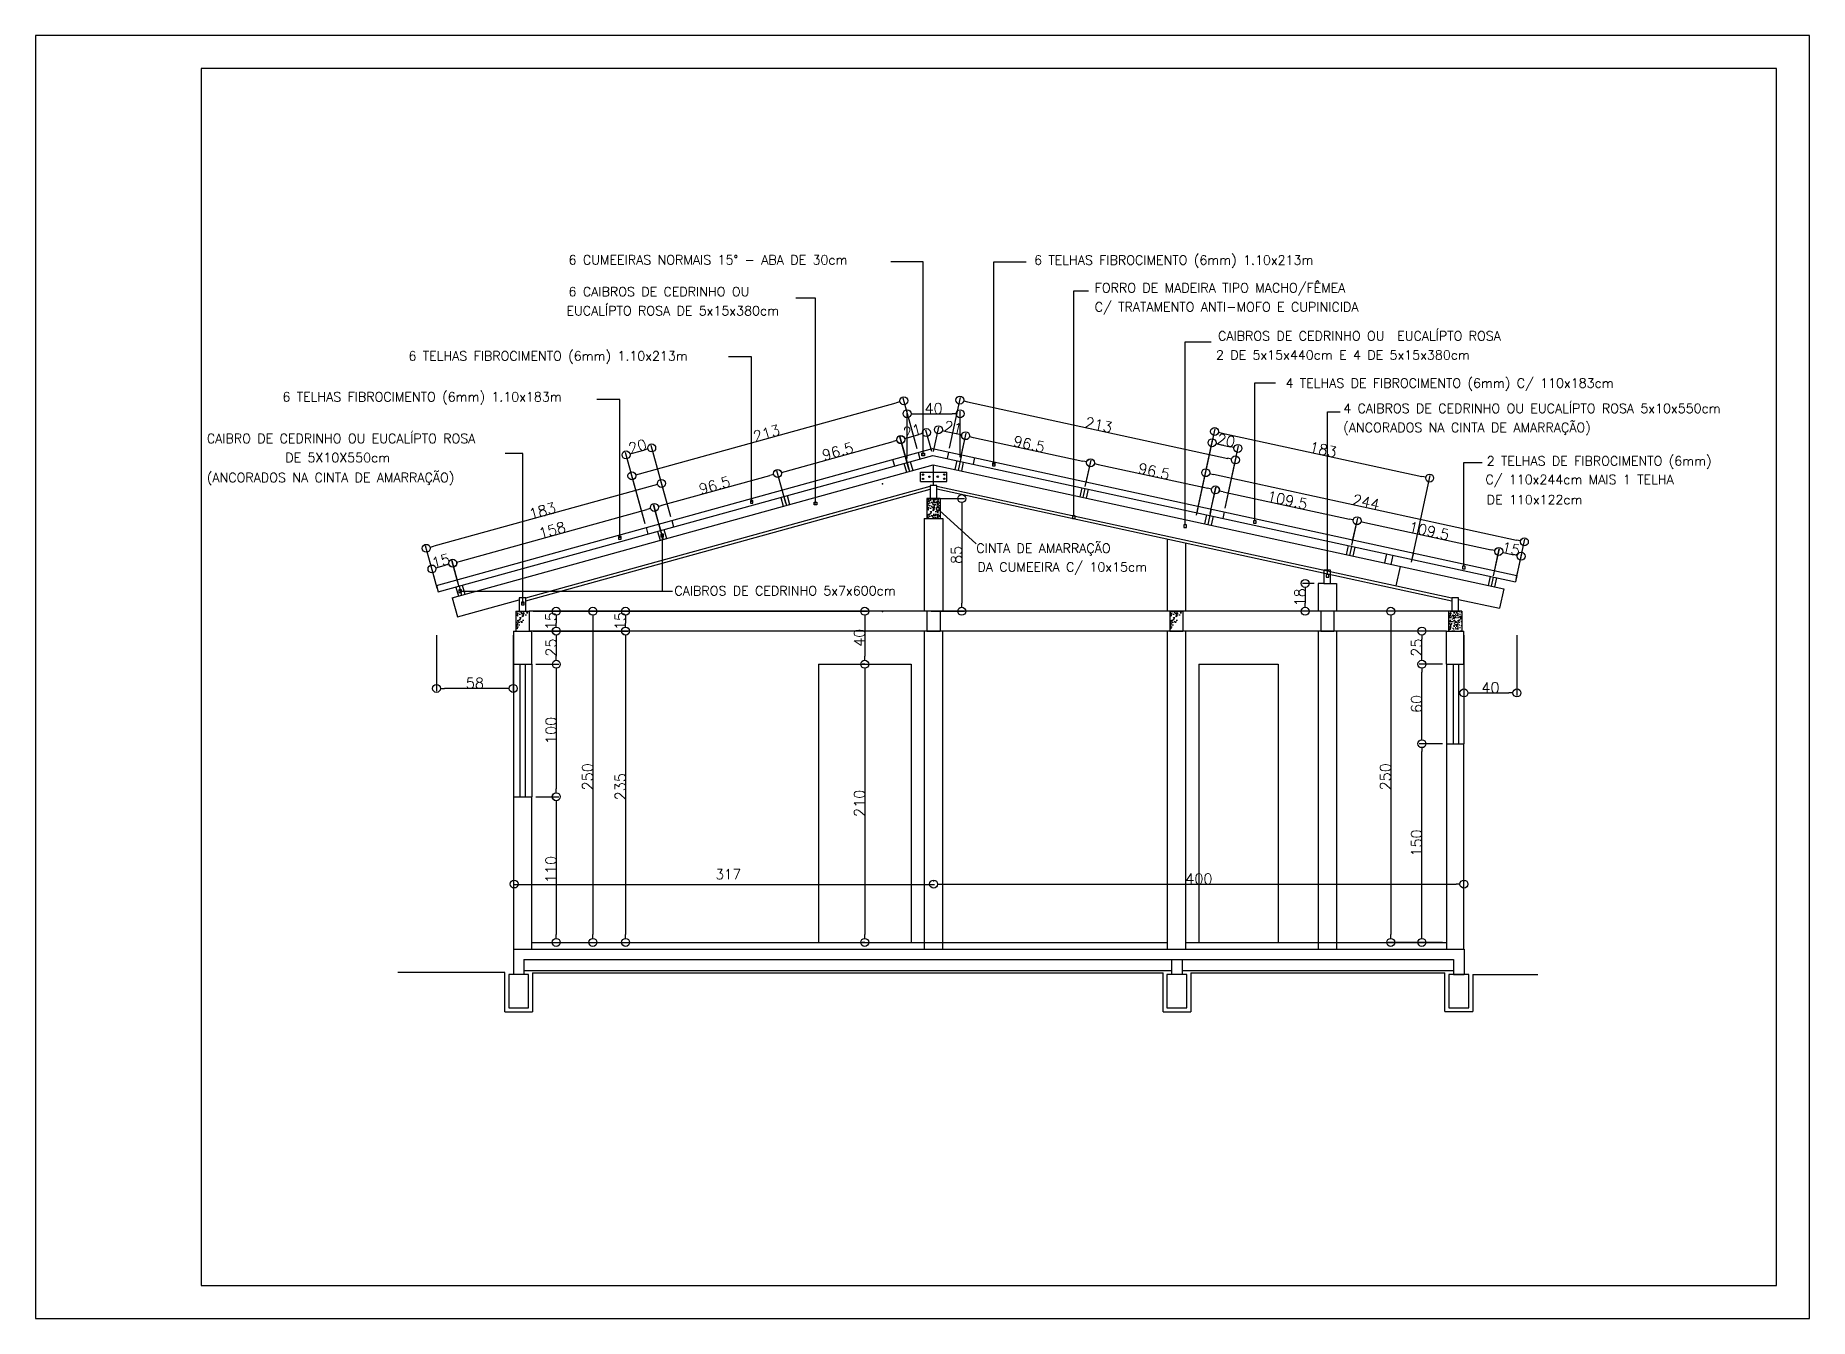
# Model space of a CAD drawing. Extents: x -6702 to 814, y 5971 to 8281.
# Drawn here: x -3571 to -2231, y 7312 to 8280 of the extents above; entities that cross this region are included whole.
import ezdxf
from ezdxf.enums import TextEntityAlignment as Align

# ---------------------------------------------------------------- set-up
doc = ezdxf.new("R2010")
doc.units = 0
doc.header["$LTSCALE"] = 30
doc.header["$MEASUREMENT"] = 0
doc.linetypes.add('ACAD_ISO03W100', pattern=[30, 12, -18])
doc.layers.get('0').update_dxf_attribs({"color": 1, "linetype": 'CONTINUOUS'})
doc.layers.get('DEFPOINTS').update_dxf_attribs({"linetype": 'CONTINUOUS'})
for name, color, linetype in [('ABERTURAS', 1, 'CONTINUOUS'), ('CAIBROS', 3, 'CONTINUOUS'), ('COTA', 1, 'CONTINUOUS'), ('ESPEC', 2, 'CONTINUOUS'), ('ESQUAD', 10, 'CONTINUOUS'), ('ESTRUT', 6, 'CONTINUOUS'), ('FOLHA', 7, 'CONTINUOUS'), ('HACHURA', 7, 'CONTINUOUS'), ('PAREDE', 6, 'CONTINUOUS'), ('PISO', 2, 'CONTINUOUS'), ('PRANCHA', 7, 'CONTINUOUS'), ('TELHADO', 7, 'CONTINUOUS')]:
    doc.layers.add(name, color=color, linetype=linetype)
doc.styles.add('REGUA60', font='simplex.shx')
doc.styles.add('REGUA80', font='simplex.shx')
doc.dimstyles.get("Standard").update_dxf_attribs({"dimtxt": 0.18, "dimasz": 0.18, "dimexe": 0.18, "dimexo": 0.0625, "dimgap": 0.09, "dimtad": 0, "dimtih": 1, "dimtoh": 1, "dimdec": 4, "dimzin": 0, "dimdsep": 46, "dimtxsty": 'Standard', "dimcen": 0.09, "dimadec": 0, "dimazin": 0, "dimtfac": 1, "dimtdec": 4, "dimtofl": 0, "dimtmove": 0, "dimatfit": 0, "dimfxl": 1, "dimtolj": 1, "dimtzin": 0, "dimarcsym": 0})
pattern_1 = [(45, (3470.48, -45.28), (0, 100.00046), [14.142, -28.285, 7.071, -42.426, 14.142, -35.35536]), (135, (3535.48, -40.28), (-100.00046, 0), [14.1421, -21.213, 7.071, -35.355, 14.1421, -49.49816]), (63.43495, (3455.48, -60.278), (5e-09, 100), [11.18, -44.72, 11.18, -44.7234]), (116.56505, (3455.48, -60.278), (-4e-08, 100), [11.18, -44.72, 11.18, -44.7234]), (0, (3455.48, -50.28), (0, 100), [5, -40, 10, -40, 5]), (0, (3455.48, -35.28), (0, 100), [-15, 10, -40, 0, -35, 0]), (0, (3455.48, -30.28), (0, 100), [-40, 0, -30, 10, -20, 0]), (0, (3455.48, -15.28), (0, 100), [-20, 0, -25, 10, -45, 0]), (0, (3455.48, -0.28), (0, 100), [-20, 10, -40, 10, -20, 0]), (0, (3455.48, 24.72), (0, 100), [-15, 10, -20, 0, -55, 0]), (0, (3455.48, 29.72), (0, 100), [-20, 0, -60, 10, -10, 0]), (90, (3460.48, -40.28), (-100, 6e-15), [-30, 0, -30, 0, -40, 0]), (90, (3470.48, -60.28), (-100, 6e-15), [-15, 10, -40, 0, -35, 0]), (90, (3480.48, -60.28), (-100, 6e-15), [-40, 0, -35, 10, -15, 0]), (90, (3535.48, -60.28), (-100, 6e-15), [-20, 10, -50, 10, -10, 0]), (90, (3465.48, -50.28), (-100, 6e-15), [-30, 0, -35, 0, -35, 0]), (90, (3475.48, -50.28), (-100, 6e-15), [-25, 0, -55, 0, -20, 0]), (90, (3485.48, -45.28), (-100, 6e-15), [-50, 0, -15, 0, -35, 0]), (90, (3490.48, -55.28), (-100, 6e-15), [-45, 0, -20, 0, -25, 0]), (90, (3500.48, -40.28), (-100, 6e-15), [-40, 0, -15, 0, -40, 0]), (90, (3505.48, -35.28), (-100, 6e-15), [-45, 0, -20, 0, -35, 0]), (90, (3510.48, -60.28), (-100, 6e-15), [-60, 0, -25, 0, -15, 0]), (90, (3515.48, -45.28), (-100, 6e-15), [-20, 0, -40, 0, -40, 0]), (90, (3520.48, -50.28), (-100, 6e-15), [-45, 0, -25, 0, -30, 0]), (90, (3525.48, -55.28), (-100, 6e-15), [-40, 0, -30, 0, -30, 0]), (90, (3535.48, -50.28), (-100, 6e-15), [-30, 0, -30, 0, -40, 0]), (90, (3545.48, -45.28), (-100, 6e-15), [-40, 0, -20, 0, -40, 0]), (90, (3550.48, -40.28), (-100, 6e-15), [-15, 0, -60, 0, -25, 0])]
pattern_2 = [(45, (3456.978, -58.778), (0, 10.0000455), [1.4142, -2.8285, 0.7071, -4.2426, 1.4142, -3.5355356]), (135, (3463.478, -58.278), (-10.0000455, 0), [1.41421, -2.1213, 0.7071, -3.5355, 1.41421, -4.9498156]), (63.43495, (3455.478, -60.2777), (5e-10, 10), [1.118, -4.472, 1.118, -4.47234]), (116.56505, (3455.478, -60.2777), (-4e-09, 10), [1.118, -4.472, 1.118, -4.47234]), (0, (3455.478, -59.278), (0, 10), [0.5, -4, 1, -4, 0.5]), (0, (3455.478, -57.778), (0, 10), [-1.5, 1, -4, 0, -3.5, 0]), (0, (3455.478, -57.278), (0, 10), [-4, 0, -3, 1, -2, 0]), (0, (3455.478, -55.778), (0, 10), [-2, 0, -2.5, 1, -4.5, 0]), (0, (3455.478, -54.278), (0, 10), [-2, 1, -4, 1, -2, 0]), (0, (3455.478, -51.778), (0, 10), [-1.5, 1, -2, 0, -5.5, 0]), (0, (3455.478, -51.278), (0, 10), [-2, 0, -6, 1, -1, 0]), (90, (3455.978, -58.278), (-10, 6e-16), [-3, 0, -3, 0, -4, 0]), (90, (3456.978, -60.278), (-10, 6e-16), [-1.5, 1, -4, 0, -3.5, 0]), (90, (3457.978, -60.278), (-10, 6e-16), [-4, 0, -3.5, 1, -1.5, 0]), (90, (3463.478, -60.278), (-10, 6e-16), [-2, 1, -5, 1, -1, 0]), (90, (3456.478, -59.278), (-10, 6e-16), [-3, 0, -3.5, 0, -3.5, 0]), (90, (3457.478, -59.278), (-10, 6e-16), [-2.5, 0, -5.5, 0, -2, 0]), (90, (3458.478, -58.778), (-10, 6e-16), [-5, 0, -1.5, 0, -3.5, 0]), (90, (3458.978, -59.778), (-10, 6e-16), [-4.5, 0, -2, 0, -2.5, 0]), (90, (3459.978, -58.278), (-10, 6e-16), [-4, 0, -1.5, 0, -4, 0]), (90, (3460.478, -57.778), (-10, 6e-16), [-4.5, 0, -2, 0, -3.5, 0]), (90, (3460.978, -60.278), (-10, 6e-16), [-6, 0, -2.5, 0, -1.5, 0]), (90, (3461.478, -58.778), (-10, 6e-16), [-2, 0, -4, 0, -4, 0]), (90, (3461.978, -59.278), (-10, 6e-16), [-4.5, 0, -2.5, 0, -3, 0]), (90, (3462.478, -59.778), (-10, 6e-16), [-4, 0, -3, 0, -3, 0]), (90, (3463.478, -59.278), (-10, 6e-16), [-3, 0, -3, 0, -4, 0]), (90, (3464.478, -58.778), (-10, 6e-16), [-4, 0, -2, 0, -4, 0]), (90, (3464.978, -58.278), (-10, 6e-16), [-1.5, 0, -6, 0, -2.5, 0])]

msp = doc.modelspace()

# ---------------------------------------------------------------- texts
at = {"color": 2, "linetype": 'ByBlock', "insert": (-3047.704, 7646.858), "char_height": 7.5, "attachment_point": 5, "style": 'REGUA60'}
msp.add_mtext('317', dxfattribs=at)
at = {"layer": 'ESPEC', "style": 'REGUA80'}
for s, p in [('6 CUMEEIRAS NORMAIS 15° - ABA DE 30cm', (-3168.273, 8110.712)), ('6 TELHAS FIBROCIMENTO (6mm) 1.10x213m', (-2816.746, 8110.531)), ('FORRO DE MADEIRA TIPO MACHO/FÊMEA', (-2770.96, 8089.564)), ('6 CAIBROS DE CEDRINHO OU  ', (-3168.294, 8086.677)), ('C/ TRATAMENTO ANTI-MOFO E CUPINICIDA', (-2770.96, 8075.148)), (' EUCALÍPTO ROSA DE 5x15x380cm ', (-3174.642, 8072.261)), ('CAIBROS DE CEDRINHO OU  EUCALÍPTO ROSA', (-2677.842, 8053.291)), ('6 TELHAS FIBROCIMENTO (6mm) 1.10x213m', (-3289.175, 8038.146)), (' 2 DE 5x15x440cm E 4 DE 5x15x380cm', (-2684.19, 8038.874)), ('6 TELHAS FIBROCIMENTO (6mm) 1.10x183m', (-3384.358, 8007.261)), ('4 TELHAS DE FIBROCIMENTO (6mm) C/ 110x183cm', (-2626.882, 8017.639)), ('4 CAIBROS DE CEDRINHO OU EUCALÍPTO ROSA 5x10x550cm', (-2583.288, 7998.54)), ('(ANCORADOS NA CINTA DE AMARRAÇÃO)', (-2583.288, 7984.124)), ('CAIBRO DE CEDRINHO OU EUCALÍPTO ROSA ', (-3441.453, 7975.822)), ('DE 5X10X550cm', (-3382.226, 7961.406)), ('2 TELHAS DE FIBROCIMENTO (6mm) ', (-2474.928, 7958.873)), ('(ANCORADOS NA CINTA DE AMARRAÇÃO)', (-3441.453, 7946.353)), ('C/ 110x244cm MAIS 1 TELHA ', (-2475.918, 7944.868)), ('DE 110x122cm', (-2474.928, 7929.642)), ('CINTA DE AMARRAÇÃO ', (-2860.354, 7892.989)), ('DA CUMEEIRA C/ 10x15cm', (-2859.514, 7878.824)), ('CAIBROS DE CEDRINHO 5x7x600cm', (-3088.371, 7860.877))]:
    msp.add_text(s, height=7, dxfattribs=at).set_placement(p, align=Align.MIDDLE_LEFT)

# ---------------------------------------------------------------- blocks, each defined once
blk = doc.blocks.new('INDPONTO')
at = {"color": 4, "linetype": 'ByBlock'}
blk.add_lwpolyline([(-0.2, 0.2), (0.2, 0.2), (0.2, -0.2), (-0.2, -0.2)], close=True, dxfattribs=at)
blk = doc.blocks.new('_DOTBLANK')
at = {"color": 0, "linetype": 'ByBlock'}
blk.add_line((-0.5, 0), (-1, 0), dxfattribs=at)
blk.add_circle((0, 0), 0.5, dxfattribs=at)
blk = doc.blocks.new('*D21')
at = {"color": 0, "linetype": 'ByBlock'}
for p, q in [((-6650.5, 7905.7), (-6631.1, 7905.7)), ((-6650.5, 7890.7), (-6631.1, 7890.7)), ((-6633.1, 7899.7), (-6633.1, 7896.7))]:
    blk.add_line(p, q, dxfattribs=at)
at = {"layer": 'DEFPOINTS', "color": 0, "linetype": 'ByBlock'}
for p in [(-6653.5, 7905.7), (-6653.5, 7890.7), (-6633.1, 7890.7)]:
    blk.add_point(p, dxfattribs=at)
at = {"color": 0, "linetype": 'ByBlock', "xscale": 6, "yscale": 6, "zscale": 6}
for p, rotation in [((-6633.1, 7905.7), 90), ((-6633.1, 7890.7), 270)]:
    blk.add_blockref('_DOTBLANK', p, dxfattribs=dict(at, rotation=rotation))
at = {"color": 2, "linetype": 'ByBlock', "insert": (-6637.1, 7898.2), "char_height": 8, "attachment_point": 5, "rotation": 90, "style": 'REGUA60'}
blk.add_mtext('\\A1;15', dxfattribs=at)
blk = doc.blocks.new('COTAPT')
at = {"color": 0, "linetype": 'ByBlock'}
blk.add_line((0, 0), (200, 0), dxfattribs=at)
at = {"color": 6, "linetype": 'ByBlock'}
blk.add_lwpolyline([(-20, 20), (20, 20), (20, -20), (-20, -20)], close=True, dxfattribs=at)
blk = doc.blocks.new('*D22')
at = {"color": 0, "linetype": 'ByBlock'}
for p, q in [((-6648.5, 7890.7), (-6631, 7890.7)), ((-6633, 7884.7), (-6633, 7871.7)), ((-6648.5, 7865.7), (-6631, 7865.7))]:
    blk.add_line(p, q, dxfattribs=at)
at = {"layer": 'DEFPOINTS', "color": 0, "linetype": 'ByBlock'}
for p in [(-6651.5, 7890.7), (-6651.5, 7865.7), (-6633, 7865.7)]:
    blk.add_point(p, dxfattribs=at)
at = {"color": 0, "linetype": 'ByBlock', "xscale": 6, "yscale": 6, "zscale": 6}
for p, rotation in [((-6633, 7890.7), 90), ((-6633, 7865.7), 270)]:
    blk.add_blockref('_DOTBLANK', p, dxfattribs=dict(at, rotation=rotation))
at = {"color": 2, "linetype": 'ByBlock', "insert": (-6637, 7878.2), "char_height": 8, "attachment_point": 5, "rotation": 90, "style": 'REGUA60'}
blk.add_mtext('\\A1;25', dxfattribs=at)
blk = doc.blocks.new('*D23')
at = {"color": 0, "linetype": 'ByBlock'}
for p, q in [((-6648.5, 7865.7), (-6631, 7865.7)), ((-6633, 7859.7), (-6633, 7771.7)), ((-6648.5, 7765.7), (-6631, 7765.7))]:
    blk.add_line(p, q, dxfattribs=at)
at = {"layer": 'DEFPOINTS', "color": 0, "linetype": 'ByBlock'}
for p in [(-6651.5, 7865.7), (-6651.5, 7765.7), (-6633, 7765.7)]:
    blk.add_point(p, dxfattribs=at)
at = {"color": 0, "linetype": 'ByBlock', "xscale": 6, "yscale": 6, "zscale": 6}
for p, rotation in [((-6633, 7865.7), 90), ((-6633, 7765.7), 270)]:
    blk.add_blockref('_DOTBLANK', p, dxfattribs=dict(at, rotation=rotation))
at = {"color": 2, "linetype": 'ByBlock', "insert": (-6637, 7815.7), "char_height": 8, "attachment_point": 5, "rotation": 90, "style": 'REGUA60'}
blk.add_mtext('\\A1;100', dxfattribs=at)
blk = doc.blocks.new('*D24')
at = {"color": 0, "linetype": 'ByBlock'}
for p, q in [((-6648.5, 7765.7), (-6631.1, 7765.7)), ((-6633.1, 7759.7), (-6633.1, 7661.7)), ((-6648.5, 7655.7), (-6631.1, 7655.7))]:
    blk.add_line(p, q, dxfattribs=at)
at = {"layer": 'DEFPOINTS', "color": 0, "linetype": 'ByBlock'}
for p in [(-6651.5, 7765.7), (-6651.5, 7655.7), (-6633.1, 7655.7)]:
    blk.add_point(p, dxfattribs=at)
at = {"color": 0, "linetype": 'ByBlock', "xscale": 6, "yscale": 6, "zscale": 6}
for p, rotation in [((-6633.1, 7765.7), 90), ((-6633.1, 7655.7), 270)]:
    blk.add_blockref('_DOTBLANK', p, dxfattribs=dict(at, rotation=rotation))
at = {"color": 2, "linetype": 'ByBlock', "insert": (-6637.1, 7710.7), "char_height": 8, "attachment_point": 5, "rotation": 90, "style": 'REGUA60'}
blk.add_mtext('\\A1;110', dxfattribs=at)
blk = doc.blocks.new('*D25')
at = {"color": 0, "linetype": 'ByBlock'}
for p, q in [((-6650.5, 7905.7), (-6603.4, 7905.7)), ((-6605.4, 7899.7), (-6605.4, 7661.7)), ((-6648.5, 7655.7), (-6603.4, 7655.7))]:
    blk.add_line(p, q, dxfattribs=at)
at = {"layer": 'DEFPOINTS', "color": 0, "linetype": 'ByBlock'}
for p in [(-6653.5, 7905.7), (-6651.5, 7655.7), (-6605.4, 7655.7)]:
    blk.add_point(p, dxfattribs=at)
at = {"color": 0, "linetype": 'ByBlock', "xscale": 6, "yscale": 6, "zscale": 6}
for p, rotation in [((-6605.4, 7905.7), 90), ((-6605.4, 7655.7), 270)]:
    blk.add_blockref('_DOTBLANK', p, dxfattribs=dict(at, rotation=rotation))
at = {"color": 2, "linetype": 'ByBlock', "insert": (-6609.4, 7780.7), "char_height": 8, "attachment_point": 5, "rotation": 90, "style": 'REGUA60'}
blk.add_mtext('\\A1;250', dxfattribs=at)
blk = doc.blocks.new('*D26')
at = {"color": 0, "linetype": 'ByBlock'}
for p, q in [((-6650.5, 7905.7), (-6578.8, 7905.7)), ((-6650.5, 7890.7), (-6578.8, 7890.7)), ((-6580.8, 7899.7), (-6580.8, 7896.7))]:
    blk.add_line(p, q, dxfattribs=at)
at = {"layer": 'DEFPOINTS', "color": 0, "linetype": 'ByBlock'}
for p in [(-6653.5, 7905.7), (-6653.5, 7890.7), (-6580.8, 7890.7)]:
    blk.add_point(p, dxfattribs=at)
at = {"color": 0, "linetype": 'ByBlock', "xscale": 6, "yscale": 6, "zscale": 6}
for p, rotation in [((-6580.8, 7905.7), 90), ((-6580.8, 7890.7), 270)]:
    blk.add_blockref('_DOTBLANK', p, dxfattribs=dict(at, rotation=rotation))
at = {"color": 2, "linetype": 'ByBlock', "insert": (-6584.8, 7898.2), "char_height": 8, "attachment_point": 5, "rotation": 90, "style": 'REGUA60'}
blk.add_mtext('\\A1;15', dxfattribs=at)
blk = doc.blocks.new('*D27')
at = {"color": 0, "linetype": 'ByBlock'}
for p, q in [((-6648.5, 7890.7), (-6578.7, 7890.7)), ((-6580.7, 7884.7), (-6580.7, 7661.7)), ((-6648.5, 7655.7), (-6578.7, 7655.7))]:
    blk.add_line(p, q, dxfattribs=at)
at = {"layer": 'DEFPOINTS', "color": 0, "linetype": 'ByBlock'}
for p in [(-6651.5, 7890.7), (-6651.5, 7655.7), (-6580.7, 7655.7)]:
    blk.add_point(p, dxfattribs=at)
at = {"color": 0, "linetype": 'ByBlock', "xscale": 6, "yscale": 6, "zscale": 6}
for p, rotation in [((-6580.7, 7890.7), 90), ((-6580.7, 7655.7), 270)]:
    blk.add_blockref('_DOTBLANK', p, dxfattribs=dict(at, rotation=rotation))
at = {"color": 2, "linetype": 'ByBlock', "insert": (-6584.7, 7773.2), "char_height": 8, "attachment_point": 5, "rotation": 90, "style": 'REGUA60'}
blk.add_mtext('\\A1;235', dxfattribs=at)
blk = doc.blocks.new('*D28')
at = {"color": 0, "linetype": 'ByBlock'}
for p, q in [((-6650.5, 7905.7), (-6398.1, 7905.7)), ((-6400.1, 7899.7), (-6400.1, 7871.7)), ((-6403.1, 7865.7), (-6402.1, 7865.7))]:
    blk.add_line(p, q, dxfattribs=at)
at = {"layer": 'DEFPOINTS', "color": 0, "linetype": 'ByBlock'}
for p in [(-6653.5, 7905.7), (-6400.1, 7865.7), (-6400.1, 7865.7)]:
    blk.add_point(p, dxfattribs=at)
at = {"color": 0, "linetype": 'ByBlock', "xscale": 6, "yscale": 6, "zscale": 6}
for p, rotation in [((-6400.1, 7905.7), 90), ((-6400.1, 7865.7), 270)]:
    blk.add_blockref('_DOTBLANK', p, dxfattribs=dict(at, rotation=rotation))
at = {"color": 2, "linetype": 'ByBlock', "insert": (-6404.1, 7885.7), "char_height": 8, "attachment_point": 5, "rotation": 90, "style": 'REGUA60'}
blk.add_mtext('\\A1;40', dxfattribs=at)
blk = doc.blocks.new('*D29')
at = {"color": 0, "linetype": 'ByBlock'}
for p, q in [((-6400.1, 7865.7), (-6402.1, 7865.7)), ((-6400.1, 7859.7), (-6400.1, 7661.7)), ((-6400.1, 7655.7), (-6402.1, 7655.7))]:
    blk.add_line(p, q, dxfattribs=at)
at = {"layer": 'DEFPOINTS', "color": 0, "linetype": 'ByBlock'}
for p in [(-6397.1, 7865.7), (-6400.1, 7655.7), (-6397.1, 7655.7)]:
    blk.add_point(p, dxfattribs=at)
at = {"color": 0, "linetype": 'ByBlock', "xscale": 6, "yscale": 6, "zscale": 6}
for p, rotation in [((-6400.1, 7865.7), 90), ((-6400.1, 7655.7), 270)]:
    blk.add_blockref('_DOTBLANK', p, dxfattribs=dict(at, rotation=rotation))
at = {"color": 2, "linetype": 'ByBlock', "insert": (-6404.1, 7760.7), "char_height": 8, "attachment_point": 5, "rotation": 90, "style": 'REGUA60'}
blk.add_mtext('\\A1;210', dxfattribs=at)
blk = doc.blocks.new('*D30')
at = {"color": 0, "linetype": 'ByBlock'}
for p, q in [((-6723.5, 7887.7), (-6723.5, 7845.4)), ((-6665.5, 7887.7), (-6665.5, 7845.4)), ((-6671.5, 7847.4), (-6717.5, 7847.4))]:
    blk.add_line(p, q, dxfattribs=at)
at = {"layer": 'DEFPOINTS', "color": 0, "linetype": 'ByBlock'}
for p in [(-6723.5, 7890.7), (-6665.5, 7890.7), (-6723.5, 7847.4)]:
    blk.add_point(p, dxfattribs=at)
at = {"color": 0, "linetype": 'ByBlock', "xscale": 6, "yscale": 6, "zscale": 6, "rotation": 180}
blk.add_blockref('_DOTBLANK', (-6723.5, 7847.4), dxfattribs=at)
at = {"color": 0, "linetype": 'ByBlock', "xscale": 6, "yscale": 6, "zscale": 6}
blk.add_blockref('_DOTBLANK', (-6665.5, 7847.4), dxfattribs=at)
at = {"color": 2, "linetype": 'ByBlock', "insert": (-6694.5, 7851.4), "char_height": 8, "attachment_point": 5, "style": 'REGUA60'}
blk.add_mtext('\\A1;58', dxfattribs=at)
blk = doc.blocks.new('*D31')
at = {"color": 0, "linetype": 'ByBlock'}
for p, q in [((-5947.6, 7887.7), (-5947.6, 7842)), ((-5907.6, 7887.7), (-5907.6, 7842)), ((-5941.6, 7844), (-5913.6, 7844))]:
    blk.add_line(p, q, dxfattribs=at)
at = {"layer": 'DEFPOINTS', "color": 0, "linetype": 'ByBlock'}
for p in [(-5947.6, 7890.7), (-5907.6, 7890.7), (-5907.6, 7844)]:
    blk.add_point(p, dxfattribs=at)
at = {"color": 0, "linetype": 'ByBlock', "xscale": 6, "yscale": 6, "zscale": 6, "rotation": 180}
blk.add_blockref('_DOTBLANK', (-5947.6, 7844), dxfattribs=at)
at = {"color": 0, "linetype": 'ByBlock', "xscale": 6, "yscale": 6, "zscale": 6}
blk.add_blockref('_DOTBLANK', (-5907.6, 7844), dxfattribs=at)
at = {"color": 2, "linetype": 'ByBlock', "insert": (-5927.6, 7848), "char_height": 8, "attachment_point": 5, "style": 'REGUA60'}
blk.add_mtext('\\A1;40', dxfattribs=at)
blk = doc.blocks.new('*D32')
at = {"color": 0, "linetype": 'ByBlock'}
for p, q in [((-6348.1, 7702.3), (-6348.1, 7701.7)), ((-6342.1, 7699.7), (-5953.6, 7699.7)), ((-5947.6, 7702.3), (-5947.6, 7701.7))]:
    blk.add_line(p, q, dxfattribs=at)
at = {"layer": 'DEFPOINTS', "color": 0, "linetype": 'ByBlock'}
for p in [(-6348.1, 7699.3), (-5947.6, 7699.7), (-5947.6, 7699.3)]:
    blk.add_point(p, dxfattribs=at)
at = {"color": 0, "linetype": 'ByBlock', "xscale": 6, "yscale": 6, "zscale": 6, "rotation": 180}
blk.add_blockref('_DOTBLANK', (-6348.1, 7699.7), dxfattribs=at)
at = {"color": 0, "linetype": 'ByBlock', "xscale": 6, "yscale": 6, "zscale": 6}
blk.add_blockref('_DOTBLANK', (-5947.6, 7699.7), dxfattribs=at)
at = {"color": 2, "linetype": 'ByBlock', "insert": (-6147.8, 7703.7), "char_height": 8, "attachment_point": 5, "style": 'REGUA60'}
blk.add_mtext('\\A1;400', dxfattribs=at)
blk = doc.blocks.new('*D33')
at = {"color": 0, "linetype": 'ByBlock'}
for p, q in [((-5962.2, 7905.7), (-6004.9, 7905.7)), ((-6002.9, 7899.7), (-6002.9, 7661.7)), ((-5963.8, 7655.7), (-6004.9, 7655.7))]:
    blk.add_line(p, q, dxfattribs=at)
at = {"layer": 'DEFPOINTS', "color": 0, "linetype": 'ByBlock'}
for p in [(-5959.2, 7905.7), (-6002.9, 7655.7), (-5960.8, 7655.7)]:
    blk.add_point(p, dxfattribs=at)
at = {"color": 0, "linetype": 'ByBlock', "xscale": 6, "yscale": 6, "zscale": 6}
for p, rotation in [((-6002.9, 7905.7), 90), ((-6002.9, 7655.7), 270)]:
    blk.add_blockref('_DOTBLANK', p, dxfattribs=dict(at, rotation=rotation))
at = {"color": 2, "linetype": 'ByBlock', "insert": (-6006.9, 7780.7), "char_height": 8, "attachment_point": 5, "rotation": 90, "style": 'REGUA60'}
blk.add_mtext('\\A1;250', dxfattribs=at)
blk = doc.blocks.new('*D34')
at = {"color": 0, "linetype": 'ByBlock'}
for p, q in [((-6340.1, 7990.7), (-6312.9, 7990.7)), ((-6314.9, 7984.7), (-6314.9, 7911.7)), ((-6338.1, 7905.7), (-6312.9, 7905.7))]:
    blk.add_line(p, q, dxfattribs=at)
at = {"layer": 'DEFPOINTS', "color": 0, "linetype": 'ByBlock'}
for p in [(-6343.1, 7990.7), (-6341.1, 7905.7), (-6314.9, 7905.7)]:
    blk.add_point(p, dxfattribs=at)
at = {"color": 0, "linetype": 'ByBlock', "xscale": 6, "yscale": 6, "zscale": 6}
for p, rotation in [((-6314.9, 7990.7), 90), ((-6314.9, 7905.7), 270)]:
    blk.add_blockref('_DOTBLANK', p, dxfattribs=dict(at, rotation=rotation))
at = {"color": 2, "linetype": 'ByBlock', "insert": (-6318.9, 7948.2), "char_height": 8, "attachment_point": 5, "rotation": 90, "style": 'REGUA60'}
blk.add_mtext('\\A1;85', dxfattribs=at)
blk = doc.blocks.new('*D35')
at = {"color": 0, "linetype": 'ByBlock'}
for p, q in [((-6060.8, 7926.7), (-6069.5, 7926.7)), ((-6067.5, 7920.7), (-6067.5, 7911.7)), ((-6060.8, 7905.7), (-6069.5, 7905.7))]:
    blk.add_line(p, q, dxfattribs=at)
at = {"layer": 'DEFPOINTS', "color": 0, "linetype": 'ByBlock'}
for p in [(-6057.8, 7926.7), (-6067.5, 7905.7), (-6057.8, 7905.7)]:
    blk.add_point(p, dxfattribs=at)
at = {"color": 0, "linetype": 'ByBlock', "xscale": 6, "yscale": 6, "zscale": 6}
for p, rotation in [((-6067.5, 7926.7), 90), ((-6067.5, 7905.7), 270)]:
    blk.add_blockref('_DOTBLANK', p, dxfattribs=dict(at, rotation=rotation))
at = {"color": 2, "linetype": 'ByBlock', "insert": (-6071.5, 7916.2), "char_height": 8, "attachment_point": 5, "rotation": 90, "style": 'REGUA60'}
blk.add_mtext('\\A1;18', dxfattribs=at)
blk = doc.blocks.new('*D36')
at = {"color": 0, "linetype": 'ByBlock'}
for p, q in [((-6722.9, 7923.2), (-6727.5, 7939.6)), ((-6721.1, 7939.2), (-6717, 7940.4)), ((-6707.3, 7927.5), (-6711.8, 7943.9))]:
    blk.add_line(p, q, dxfattribs=at)
at = {"layer": 'DEFPOINTS', "color": 0, "linetype": 'ByBlock'}
for p in [(-6711.2, 7942), (-6722.1, 7920.3), (-6706.5, 7924.6)]:
    blk.add_point(p, dxfattribs=at)
at = {"color": 0, "linetype": 'ByBlock', "xscale": 6, "yscale": 6, "zscale": 6}
for p, rotation in [((-6711.2, 7942), 15.43523273416858), ((-6726.9, 7937.6), 195.4352327341686)]:
    blk.add_blockref('_DOTBLANK', p, dxfattribs=dict(at, rotation=rotation))
at = {"color": 2, "linetype": 'ByBlock', "insert": (-6720.2, 7943.7), "char_height": 8, "attachment_point": 5, "rotation": 15.4352, "style": 'REGUA60'}
blk.add_mtext('\\A1;15', dxfattribs=at)
blk = doc.blocks.new('*D37')
at = {"color": 0, "linetype": 'ByBlock'}
for p, q in [((-6706.2, 7946.2), (-6565.5, 7985.1)), ((-6555, 7969.5), (-6560.2, 7988.6)), ((-6707.3, 7927.5), (-6712.5, 7946.5))]:
    blk.add_line(p, q, dxfattribs=at)
at = {"layer": 'DEFPOINTS', "color": 0, "linetype": 'ByBlock'}
for p in [(-6559.7, 7986.7), (-6554.2, 7966.7), (-6706.5, 7924.6)]:
    blk.add_point(p, dxfattribs=at)
at = {"color": 0, "linetype": 'ByBlock', "xscale": 6, "yscale": 6, "zscale": 6}
for p, rotation in [((-6559.7, 7986.7), 15.43523273430817), ((-6712, 7944.6), 195.4352327343082)]:
    blk.add_blockref('_DOTBLANK', p, dxfattribs=dict(at, rotation=rotation))
at = {"color": 2, "linetype": 'ByBlock', "insert": (-6636.9, 7969.5), "char_height": 8, "attachment_point": 5, "rotation": 15.4352, "style": 'REGUA60'}
blk.add_mtext('\\A1;158', dxfattribs=at)
blk = doc.blocks.new('*D38')
at = {"color": 0, "linetype": 'ByBlock'}
for p, q in [((-6554.6, 7990.7), (-6473.1, 8013.2)), ((-6461.9, 7995.2), (-6467.9, 8016.7)), ((-6555, 7969.5), (-6560.9, 7991))]:
    blk.add_line(p, q, dxfattribs=at)
at = {"layer": 'DEFPOINTS', "color": 0, "linetype": 'ByBlock'}
for p in [(-6467.3, 8014.8), (-6461.1, 7992.3), (-6554.2, 7966.7)]:
    blk.add_point(p, dxfattribs=at)
at = {"color": 0, "linetype": 'ByBlock', "xscale": 6, "yscale": 6, "zscale": 6}
for p, rotation in [((-6467.3, 8014.8), 15.43523273429986), ((-6560.3, 7989.1), 195.4352327342999)]:
    blk.add_blockref('_DOTBLANK', p, dxfattribs=dict(at, rotation=rotation))
at = {"color": 2, "linetype": 'ByBlock', "insert": (-6514.9, 8005.8), "char_height": 8, "attachment_point": 5, "rotation": 15.4352, "style": 'REGUA60'}
blk.add_mtext('\\A1;96.5', dxfattribs=at)
blk = doc.blocks.new('*D39')
at = {"color": 0, "linetype": 'ByBlock'}
for p, q in [((-6462.4, 8019.3), (-6380.9, 8041.8)), ((-6368.9, 8020.9), (-6375.7, 8045.4)), ((-6461.9, 7995.2), (-6468.7, 8019.7))]:
    blk.add_line(p, q, dxfattribs=at)
at = {"layer": 'DEFPOINTS', "color": 0, "linetype": 'ByBlock'}
for p in [(-6375.1, 8043.4), (-6368.1, 8018), (-6461.1, 7992.3)]:
    blk.add_point(p, dxfattribs=at)
at = {"color": 0, "linetype": 'ByBlock', "xscale": 6, "yscale": 6, "zscale": 6}
for p, rotation in [((-6375.1, 8043.4), 15.43523273429971), ((-6468.1, 8017.7), 195.4352327342997)]:
    blk.add_blockref('_DOTBLANK', p, dxfattribs=dict(at, rotation=rotation))
at = {"color": 2, "linetype": 'ByBlock', "insert": (-6422.7, 8034.4), "char_height": 8, "attachment_point": 5, "rotation": 15.4352, "style": 'REGUA60'}
blk.add_mtext('\\A1;96.5', dxfattribs=at)
blk = doc.blocks.new('*D40')
at = {"color": 0, "linetype": 'ByBlock'}
for p, q in [((-6367.1, 8036.8), (-6359.3, 8039)), ((-6349.5, 8026.3), (-6354, 8042.5)), ((-6368.9, 8020.9), (-6373.4, 8037.2))]:
    blk.add_line(p, q, dxfattribs=at)
at = {"layer": 'DEFPOINTS', "color": 0, "linetype": 'ByBlock'}
for p in [(-6353.5, 8040.6), (-6368.1, 8018), (-6348.7, 8023.4)]:
    blk.add_point(p, dxfattribs=at)
at = {"color": 0, "linetype": 'ByBlock', "xscale": 6, "yscale": 6, "zscale": 6}
for p, rotation in [((-6372.9, 8035.2), 195.4352327342943), ((-6353.5, 8040.6), 15.43523273429431)]:
    blk.add_blockref('_DOTBLANK', p, dxfattribs=dict(at, rotation=rotation))
at = {"color": 2, "linetype": 'ByBlock', "insert": (-6364.2, 8041.8), "char_height": 8, "attachment_point": 5, "rotation": 15.4352, "style": 'REGUA60'}
blk.add_mtext('\\A1;21', dxfattribs=at)
blk = doc.blocks.new('*D41')
at = {"color": 0, "linetype": 'ByBlock'}
for p, q in [((-6348.1, 8026.3), (-6344.1, 8044.7)), ((-6338.7, 8041.4), (-6329.8, 8039.5)), ((-6327.5, 8021.8), (-6323.5, 8040.2))]:
    blk.add_line(p, q, dxfattribs=at)
at = {"layer": 'DEFPOINTS', "color": 0, "linetype": 'ByBlock'}
for p in [(-6323.9, 8038.2), (-6348.7, 8023.4), (-6328.1, 8018.9)]:
    blk.add_point(p, dxfattribs=at)
at = {"color": 0, "linetype": 'ByBlock', "xscale": 6, "yscale": 6, "zscale": 6}
for p, rotation in [((-6344.5, 8042.7), 167.7480680128881), ((-6323.9, 8038.2), 347.748068012888)]:
    blk.add_blockref('_DOTBLANK', p, dxfattribs=dict(at, rotation=rotation))
at = {"color": 2, "linetype": 'ByBlock', "insert": (-6333.4, 8044.4), "char_height": 8, "attachment_point": 5, "rotation": 347.7481, "style": 'REGUA60'}
blk.add_mtext('\\A1;21', dxfattribs=at)
blk = doc.blocks.new('*D42')
at = {"color": 0, "linetype": 'ByBlock'}
for p, q in [((-6327.5, 8021.8), (-6323.6, 8039.5)), ((-6318.2, 8036.3), (-6235.6, 8018.4)), ((-6233.2, 8001.3), (-6229.3, 8019.1))]:
    blk.add_line(p, q, dxfattribs=at)
at = {"layer": 'DEFPOINTS', "color": 0, "linetype": 'ByBlock'}
for p in [(-6328.1, 8018.9), (-6229.7, 8017.1), (-6233.8, 7998.4)]:
    blk.add_point(p, dxfattribs=at)
at = {"color": 0, "linetype": 'ByBlock', "xscale": 6, "yscale": 6, "zscale": 6}
for p, rotation in [((-6324.1, 8037.6), 167.7480680128901), ((-6229.7, 8017.1), 347.7480680128901)]:
    blk.add_blockref('_DOTBLANK', p, dxfattribs=dict(at, rotation=rotation))
at = {"color": 2, "linetype": 'ByBlock', "insert": (-6276.1, 8031.3), "char_height": 8, "attachment_point": 5, "rotation": 347.7481, "style": 'REGUA60'}
blk.add_mtext('\\A1;96.5', dxfattribs=at)
blk = doc.blocks.new('*D43')
at = {"color": 0, "linetype": 'ByBlock'}
for p, q in [((-6233.2, 8001.3), (-6228.9, 8021.2)), ((-6223.4, 8018), (-6140.8, 8000.1)), ((-6138.9, 7980.9), (-6134.6, 8000.8))]:
    blk.add_line(p, q, dxfattribs=at)
at = {"layer": 'DEFPOINTS', "color": 0, "linetype": 'ByBlock'}
for p in [(-6233.8, 7998.4), (-6135, 7998.8), (-6139.5, 7977.9)]:
    blk.add_point(p, dxfattribs=at)
at = {"color": 0, "linetype": 'ByBlock', "xscale": 6, "yscale": 6, "zscale": 6}
for p, rotation in [((-6229.3, 8019.3), 167.7480680128909), ((-6135, 7998.8), 347.7480680128909)]:
    blk.add_blockref('_DOTBLANK', p, dxfattribs=dict(at, rotation=rotation))
at = {"color": 2, "linetype": 'ByBlock', "insert": (-6181.3, 8012.9), "char_height": 8, "attachment_point": 5, "rotation": 347.7481, "style": 'REGUA60'}
blk.add_mtext('\\A1;96.5', dxfattribs=at)
blk = doc.blocks.new('*D44')
at = {"color": 0, "linetype": 'ByBlock'}
for p, q in [((-6138.9, 7980.9), (-6135.1, 7998.1)), ((-6129.7, 7994.8), (-6034.4, 7974.1)), ((-6031.9, 7957.6), (-6028.1, 7974.8))]:
    blk.add_line(p, q, dxfattribs=at)
at = {"layer": 'DEFPOINTS', "color": 0, "linetype": 'ByBlock'}
for p in [(-6139.5, 7977.9), (-6028.6, 7972.9), (-6032.5, 7954.7)]:
    blk.add_point(p, dxfattribs=at)
at = {"color": 0, "linetype": 'ByBlock', "xscale": 6, "yscale": 6, "zscale": 6}
for p, rotation in [((-6135.6, 7996.1), 167.7480680128895), ((-6028.6, 7972.9), 347.7480680128895)]:
    blk.add_blockref('_DOTBLANK', p, dxfattribs=dict(at, rotation=rotation))
at = {"color": 2, "linetype": 'ByBlock', "insert": (-6081.2, 7988.4), "char_height": 8, "attachment_point": 5, "rotation": 347.7481, "style": 'REGUA60'}
blk.add_mtext('\\A1;109.5', dxfattribs=at)
blk = doc.blocks.new('*D45')
at = {"color": 0, "linetype": 'ByBlock'}
for p, q in [((-6031.9, 7957.6), (-6027.4, 7978)), ((-6022, 7974.7), (-5926.7, 7954)), ((-5924.9, 7934.4), (-5920.4, 7954.7))]:
    blk.add_line(p, q, dxfattribs=at)
at = {"layer": 'DEFPOINTS', "color": 0, "linetype": 'ByBlock'}
for p in [(-6032.5, 7954.7), (-5920.9, 7952.8), (-5925.5, 7931.5)]:
    blk.add_point(p, dxfattribs=at)
at = {"color": 0, "linetype": 'ByBlock', "xscale": 6, "yscale": 6, "zscale": 6}
for p, rotation in [((-6027.9, 7976), 167.7480680128892), ((-5920.9, 7952.8), 347.7480680128892)]:
    blk.add_blockref('_DOTBLANK', p, dxfattribs=dict(at, rotation=rotation))
at = {"color": 2, "linetype": 'ByBlock', "insert": (-5973.5, 7968.3), "char_height": 8, "attachment_point": 5, "rotation": 347.7481, "style": 'REGUA60'}
blk.add_mtext('\\A1;109.5', dxfattribs=at)
blk = doc.blocks.new('*D46')
at = {"color": 0, "linetype": 'ByBlock'}
for p, q in [((-5924.8, 7934.8), (-5920.9, 7952.8)), ((-5915.4, 7949.6), (-5910.3, 7948.4)), ((-5907.9, 7931.2), (-5904, 7949.1))]:
    blk.add_line(p, q, dxfattribs=at)
at = {"layer": 'DEFPOINTS', "color": 0, "linetype": 'ByBlock'}
for p in [(-5904.4, 7947.2), (-5925.4, 7931.9), (-5908.5, 7928.2)]:
    blk.add_point(p, dxfattribs=at)
at = {"color": 0, "linetype": 'ByBlock', "xscale": 6, "yscale": 6, "zscale": 6}
for p, rotation in [((-5921.3, 7950.8), 167.7480680126279), ((-5904.4, 7947.2), 347.7480680126279)]:
    blk.add_blockref('_DOTBLANK', p, dxfattribs=dict(at, rotation=rotation))
at = {"color": 2, "linetype": 'ByBlock', "insert": (-5912, 7952.9), "char_height": 8, "attachment_point": 5, "rotation": 347.7481, "style": 'REGUA60'}
blk.add_mtext('\\A1;15', dxfattribs=at)
blk = doc.blocks.new('*D47')
at = {"color": 0, "linetype": 'ByBlock'}
for p, q in [((-6360.6, 8028.4), (-6371.1, 8066.5)), ((-6570.1, 8009.5), (-6376.4, 8063)), ((-6565.9, 7971.7), (-6576.4, 8009.8))]:
    blk.add_line(p, q, dxfattribs=at)
at = {"layer": 'DEFPOINTS', "color": 0, "linetype": 'ByBlock'}
for p in [(-6370.6, 8064.6), (-6359.8, 8025.5), (-6565.1, 7968.8)]:
    blk.add_point(p, dxfattribs=at)
at = {"color": 0, "linetype": 'ByBlock', "xscale": 6, "yscale": 6, "zscale": 6}
for p, rotation in [((-6370.6, 8064.6), 15.43523273429561), ((-6575.9, 8007.9), 195.4352327342956)]:
    blk.add_blockref('_DOTBLANK', p, dxfattribs=dict(at, rotation=rotation))
at = {"color": 2, "linetype": 'ByBlock', "insert": (-6474.3, 8040.1), "char_height": 8, "attachment_point": 5, "rotation": 15.4352, "style": 'REGUA60'}
blk.add_mtext('\\A1;213', dxfattribs=at)
blk = doc.blocks.new('*D48')
at = {"color": 0, "linetype": 'ByBlock'}
for p, q in [((-6368.1, 8021), (-6368.1, 8056.8)), ((-6362.1, 8054.8), (-6334.1, 8054.8)), ((-6328.1, 8021.9), (-6328.1, 8056.8))]:
    blk.add_line(p, q, dxfattribs=at)
at = {"layer": 'DEFPOINTS', "color": 0, "linetype": 'ByBlock'}
for p in [(-6328.1, 8054.8), (-6368.1, 8018), (-6328.1, 8018.9)]:
    blk.add_point(p, dxfattribs=at)
at = {"color": 0, "linetype": 'ByBlock', "xscale": 6, "yscale": 6, "zscale": 6, "rotation": 180}
blk.add_blockref('_DOTBLANK', (-6368.1, 8054.8), dxfattribs=at)
at = {"color": 0, "linetype": 'ByBlock', "xscale": 6, "yscale": 6, "zscale": 6}
blk.add_blockref('_DOTBLANK', (-6328.1, 8054.8), dxfattribs=at)
at = {"color": 2, "linetype": 'ByBlock', "insert": (-6348.1, 8058.8), "char_height": 8, "attachment_point": 5, "style": 'REGUA60'}
blk.add_mtext('\\A1;40', dxfattribs=at)
blk = doc.blocks.new('*D49')
at = {"color": 0, "linetype": 'ByBlock'}
for p, q in [((-6336.2, 8028.8), (-6327.9, 8067)), ((-6322.5, 8063.8), (-6126, 8021.1)), ((-6128, 7983.6), (-6119.7, 8021.8))]:
    blk.add_line(p, q, dxfattribs=at)
at = {"layer": 'DEFPOINTS', "color": 0, "linetype": 'ByBlock'}
for p in [(-6336.8, 8025.9), (-6120.2, 8019.9), (-6128.7, 7980.7)]:
    blk.add_point(p, dxfattribs=at)
at = {"color": 0, "linetype": 'ByBlock', "xscale": 6, "yscale": 6, "zscale": 6}
for p, rotation in [((-6328.3, 8065.1), 167.7480680128802), ((-6120.2, 8019.9), 347.7480680128803)]:
    blk.add_blockref('_DOTBLANK', p, dxfattribs=dict(at, rotation=rotation))
at = {"color": 2, "linetype": 'ByBlock', "insert": (-6223.4, 8046.4), "char_height": 8, "attachment_point": 5, "rotation": 347.7481, "style": 'REGUA60'}
blk.add_mtext('\\A1;213', dxfattribs=at)
blk = doc.blocks.new('*D50')
at = {"color": 0, "linetype": 'ByBlock'}
for p, q in [((-6148.8, 7982), (-6142.2, 8012.3)), ((-6136.8, 8009.1), (-5907.9, 7959.3)), ((-5908.2, 7929.7), (-5901.6, 7960))]:
    blk.add_line(p, q, dxfattribs=at)
at = {"layer": 'DEFPOINTS', "color": 0, "linetype": 'ByBlock'}
for p in [(-6149.4, 7979.1), (-5902, 7958.1), (-5908.8, 7926.8)]:
    blk.add_point(p, dxfattribs=at)
at = {"color": 0, "linetype": 'ByBlock', "xscale": 6, "yscale": 6, "zscale": 6}
for p, rotation in [((-6142.6, 8010.3), 167.7480680128795), ((-5902, 7958.1), 347.7480680128795)]:
    blk.add_blockref('_DOTBLANK', p, dxfattribs=dict(at, rotation=rotation))
at = {"color": 2, "linetype": 'ByBlock', "insert": (-6021.5, 7988.1), "char_height": 8, "attachment_point": 5, "rotation": 347.7481, "style": 'REGUA60'}
blk.add_mtext('\\A1;244', dxfattribs=at)
blk = doc.blocks.new('*D51')
at = {"color": 0, "linetype": 'ByBlock'}
for p, q in [((-6149.7, 7978.1), (-6135.5, 8043.4)), ((-6130.1, 8040.2), (-5979.4, 8007.4)), ((-5987.3, 7942.8), (-5973.1, 8008.1))]:
    blk.add_line(p, q, dxfattribs=at)
at = {"layer": 'DEFPOINTS', "color": 0, "linetype": 'ByBlock'}
for p in [(-5973.5, 8006.2), (-6150.3, 7975.2), (-5987.9, 7939.9)]:
    blk.add_point(p, dxfattribs=at)
at = {"color": 0, "linetype": 'ByBlock', "xscale": 6, "yscale": 6, "zscale": 6}
for p, rotation in [((-6135.9, 8041.4), 167.7480680128668), ((-5973.5, 8006.2), 347.7480680128668)]:
    blk.add_blockref('_DOTBLANK', p, dxfattribs=dict(at, rotation=rotation))
at = {"color": 2, "linetype": 'ByBlock', "insert": (-6053.9, 8027.7), "char_height": 8, "attachment_point": 5, "rotation": 347.7481, "style": 'REGUA60'}
blk.add_mtext('\\A1;183', dxfattribs=at)
blk = doc.blocks.new('*D52')
at = {"color": 0, "linetype": 'ByBlock'}
for p, q in [((-6147.6, 7987.9), (-6137.4, 8034.8)), ((-6131.9, 8031.6), (-6124.1, 8029.9)), ((-6128, 7983.6), (-6117.8, 8030.6))]:
    blk.add_line(p, q, dxfattribs=at)
at = {"layer": 'DEFPOINTS', "color": 0, "linetype": 'ByBlock'}
for p in [(-6118.3, 8028.6), (-6148.2, 7984.9), (-6128.7, 7980.7)]:
    blk.add_point(p, dxfattribs=at)
at = {"color": 0, "linetype": 'ByBlock', "xscale": 6, "yscale": 6, "zscale": 6}
for p, rotation in [((-6137.8, 8032.9), 167.7480680128864), ((-6118.3, 8028.6), 347.7480680128864)]:
    blk.add_blockref('_DOTBLANK', p, dxfattribs=dict(at, rotation=rotation))
at = {"color": 2, "linetype": 'ByBlock', "insert": (-6127.2, 8034.7), "char_height": 8, "attachment_point": 5, "rotation": 347.7481, "style": 'REGUA60'}
blk.add_mtext('\\A1;20', dxfattribs=at)
blk = doc.blocks.new('*D53')
at = {"color": 0, "linetype": 'ByBlock'}
for p, q in [((-6565.9, 7971.7), (-6580.8, 8025.6)), ((-6574.5, 8025.2), (-6566.8, 8027.4)), ((-6546.6, 7977), (-6561.5, 8030.9))]:
    blk.add_line(p, q, dxfattribs=at)
at = {"layer": 'DEFPOINTS', "color": 0, "linetype": 'ByBlock'}
for p in [(-6561, 8029), (-6545.8, 7974.1), (-6565.1, 7968.8)]:
    blk.add_point(p, dxfattribs=at)
at = {"color": 0, "linetype": 'ByBlock', "xscale": 6, "yscale": 6, "zscale": 6}
for p, rotation in [((-6580.3, 8023.7), 195.4352327342946), ((-6561, 8029), 15.4352327342946)]:
    blk.add_blockref('_DOTBLANK', p, dxfattribs=dict(at, rotation=rotation))
at = {"color": 2, "linetype": 'ByBlock', "insert": (-6571.7, 8030.2), "char_height": 8, "attachment_point": 5, "rotation": 15.4352, "style": 'REGUA60'}
blk.add_mtext('\\A1;20', dxfattribs=at)
blk = doc.blocks.new('*D54')
at = {"color": 0, "linetype": 'ByBlock'}
for p, q in [((-6559.4, 8000.6), (-6725.4, 7954.8)), ((-6546.6, 7977), (-6554.1, 8004.1)), ((-6724.3, 7928), (-6731.7, 7955.1))]:
    blk.add_line(p, q, dxfattribs=at)
at = {"layer": 'DEFPOINTS', "color": 0, "linetype": 'ByBlock'}
for p in [(-6545.8, 7974.1), (-6731.2, 7953.2), (-6723.5, 7925.1)]:
    blk.add_point(p, dxfattribs=at)
at = {"color": 0, "linetype": 'ByBlock', "xscale": 6, "yscale": 6, "zscale": 6}
for p, rotation in [((-6553.6, 8002.2), 15.43523273416913), ((-6731.2, 7953.2), 195.4352327341691)]:
    blk.add_blockref('_DOTBLANK', p, dxfattribs=dict(at, rotation=rotation))
at = {"color": 2, "linetype": 'ByBlock', "insert": (-6643.5, 7981.5), "char_height": 8, "attachment_point": 5, "rotation": 15.4352, "style": 'REGUA60'}
blk.add_mtext('\\A1;183', dxfattribs=at)
blk = doc.blocks.new('*D76')
at = {"color": 0, "linetype": 'ByBlock'}
for p, q in [((-3854.1, 7846.8), (-3871.7, 7846.8)), ((-3869.7, 7827.8), (-3869.7, 7840.8)), ((-3854.1, 7821.8), (-3871.7, 7821.8))]:
    blk.add_line(p, q, dxfattribs=at)
at = {"layer": 'DEFPOINTS', "color": 0, "linetype": 'ByBlock'}
for p in [(-3869.7, 7846.8), (-3851.1, 7846.8), (-3851.1, 7821.8)]:
    blk.add_point(p, dxfattribs=at)
at = {"color": 0, "linetype": 'ByBlock', "xscale": 6, "yscale": 6, "zscale": 6}
for p, rotation in [((-3869.7, 7846.8), 90), ((-3869.7, 7821.8), 270)]:
    blk.add_blockref('_DOTBLANK', p, dxfattribs=dict(at, rotation=rotation))
at = {"color": 2, "linetype": 'ByBlock', "insert": (-3873.7, 7834.3), "char_height": 8, "attachment_point": 5, "rotation": 90, "style": 'REGUA60'}
blk.add_mtext('\\A1;25', dxfattribs=at)
blk = doc.blocks.new('*D75')
at = {"color": 0, "linetype": 'ByBlock'}
for p, q in [((-3854.1, 7821.8), (-3871.7, 7821.8)), ((-3869.7, 7767.8), (-3869.7, 7815.8)), ((-3854.1, 7761.8), (-3871.7, 7761.8))]:
    blk.add_line(p, q, dxfattribs=at)
at = {"layer": 'DEFPOINTS', "color": 0, "linetype": 'ByBlock'}
for p in [(-3869.7, 7821.8), (-3851.1, 7821.8), (-3851.1, 7761.8)]:
    blk.add_point(p, dxfattribs=at)
at = {"color": 0, "linetype": 'ByBlock', "xscale": 6, "yscale": 6, "zscale": 6}
for p, rotation in [((-3869.7, 7821.8), 90), ((-3869.7, 7761.8), 270)]:
    blk.add_blockref('_DOTBLANK', p, dxfattribs=dict(at, rotation=rotation))
at = {"color": 2, "linetype": 'ByBlock', "insert": (-3873.7, 7791.8), "char_height": 8, "attachment_point": 5, "rotation": 90, "style": 'REGUA60'}
blk.add_mtext('\\A1;60', dxfattribs=at)
blk = doc.blocks.new('*D74')
at = {"color": 0, "linetype": 'ByBlock'}
for p, q in [((-3854.1, 7761.8), (-3871.7, 7761.8)), ((-3869.7, 7617.8), (-3869.7, 7755.8)), ((-3854.1, 7611.8), (-3871.7, 7611.8))]:
    blk.add_line(p, q, dxfattribs=at)
at = {"layer": 'DEFPOINTS', "color": 0, "linetype": 'ByBlock'}
for p in [(-3869.7, 7761.8), (-3851.1, 7761.8), (-3851.1, 7611.8)]:
    blk.add_point(p, dxfattribs=at)
at = {"color": 0, "linetype": 'ByBlock', "xscale": 6, "yscale": 6, "zscale": 6}
for p, rotation in [((-3869.7, 7761.8), 90), ((-3869.7, 7611.8), 270)]:
    blk.add_blockref('_DOTBLANK', p, dxfattribs=dict(at, rotation=rotation))
at = {"color": 2, "linetype": 'ByBlock', "insert": (-3873.7, 7686.8), "char_height": 8, "attachment_point": 5, "rotation": 90, "style": 'REGUA60'}
blk.add_mtext('\\A1;150', dxfattribs=at)

# ---------------------------------------------------------------- dimensions: what is measured, and where the dimension line sits
at = {"layer": 'ABERTURAS'}
for base, p1, p2, picture, middle in [((-2523.906, 7830.441), (-2505.328, 7805.441), (-2505.328, 7830.441), '*D76', (-2527.906, 7817.941)), ((-2523.906, 7805.441), (-2505.328, 7745.441), (-2505.328, 7805.441), '*D75', (-2527.906, 7775.441)), ((-2523.906, 7745.441), (-2505.328, 7595.441), (-2505.328, 7745.441), '*D74', (-2527.906, 7670.441))]:
    dim = msp.add_linear_dim(base=base, p1=p1, p2=p2, angle=90, dimstyle='Standard', override={"dimtxt": 8, "dimasz": 6, "dimexe": 2, "dimexo": 3, "dimgap": 0, "dimtad": 1, "dimtih": 0, "dimtoh": 0, "dimdec": 2, "dimzin": 8, "dimtxsty": 'REGUA60', "dimblk": 'COTAPT', "dimblk1": 'DOTBLANK', "dimblk2": 'DOTBLANK', "dimsah": 1, "dimcen": 4, "dimdle": 4, "dimclrt": 2, "dimaunit": 1, "dimatfit": 3}, dxfattribs=at)
    dim.commit()
    dim.dimension.update_dxf_attribs({"geometry": picture, "text_midpoint": middle, "insert": (1345.786, -16.366)})
at = {"layer": 'COTA'}
for p1, p2, distance, picture, middle, set_off in [((-3109.644, 7908.533), (-2904.326, 7965.223), 40.553, '*D47', (-3018.843, 7979.825), (3455.478, -60.278)), ((-2881.346, 7965.619), (-2673.197, 7920.418), 40.094, '*D49', (-2767.915, 7986.107), (3455.478, -60.278)), ((-3109.644, 7908.533), (-3090.365, 7913.856), 56.891, '*D53', (-3116.211, 7969.89), (3455.478, -60.278)), ((-3003.436, 7924.024), (-2910.416, 7949.707), 26.357, '*D39', (-2965.006, 7966.128), (3457.696, -68.312)), ((-2872.498, 7959.239), (-2778.196, 7938.761), 19.14, '*D42', (-2820.437, 7971.613), (3455.614, -59.649)), ((-2692.742, 7924.662), (-2673.197, 7920.418), 49.046, '*D52', (-2671.713, 7974.378), (3455.478, -60.278)), ((-2778.666, 7936.599), (-2684.364, 7916.121), 21.352, '*D43', (-2726.135, 7951.135), (3455.145, -61.811)), ((-3097.281, 7901.331), (-3004.262, 7927.015), 23.255, '*D38', (-3058.025, 7940.445), (3456.871, -65.322)), ((-2683.78, 7918.806), (-2576.774, 7895.569), 18.604, '*D44', (-2625.481, 7929.277), (3455.728, -59.125)), ((-3250.246, 7861.682), (-3097.944, 7903.733), 20.763, '*D37', (-3180.686, 7906.577), (3456.207, -62.92)), ((-2577.455, 7892.433), (-2470.449, 7869.196), 21.813, '*D45', (-2518.475, 7906.04), (3455.047, -62.261))]:
    dim = msp.add_aligned_dim(p1=p1, p2=p2, distance=distance, dimstyle='Standard', override={"dimtxt": 8, "dimasz": 6, "dimexe": 2, "dimexo": 3, "dimgap": 0, "dimtad": 1, "dimtih": 0, "dimtoh": 0, "dimdec": 2, "dimzin": 8, "dimtxsty": 'REGUA60', "dimblk": 'COTAPT', "dimblk1": 'DOTBLANK', "dimblk2": 'DOTBLANK', "dimsah": 1, "dimcen": 4, "dimdle": 4, "dimclrt": 2, "dimaunit": 1, "dimatfit": 3}, dxfattribs=at)
    dim.commit()
    dim.dimension.update_dxf_attribs({"geometry": picture, "text_midpoint": middle, "insert": set_off})
for base, p1, p2, picture, middle in [((-2872.635, 7994.557), (-2912.635, 7957.742), (-2872.635, 7958.61), '*D48', (-2892.635, 7998.557)), ((-3267.986, 7787.091), (-3209.986, 7830.441), (-3267.986, 7830.441), '*D30', (-3238.986, 7791.091)), ((-2452.097, 7783.769), (-2492.097, 7830.441), (-2452.097, 7830.441), '*D31', (-2472.097, 7787.769))]:
    dim = msp.add_linear_dim(base=base, p1=p1, p2=p2, dimstyle='Standard', override={"dimtxt": 8, "dimasz": 6, "dimexe": 2, "dimexo": 3, "dimgap": 0, "dimtad": 1, "dimtih": 0, "dimtoh": 0, "dimdec": 2, "dimzin": 8, "dimtxsty": 'REGUA60', "dimblk": 'COTAPT', "dimblk1": 'DOTBLANK', "dimblk2": 'DOTBLANK', "dimsah": 1, "dimcen": 4, "dimdle": 4, "dimclrt": 2, "dimaunit": 1, "dimatfit": 3}, dxfattribs=at)
    dim.commit()
    dim.dimension.update_dxf_attribs({"geometry": picture, "text_midpoint": middle, "insert": (3455.478, -60.278)})
for p1, p2, distance, text, picture, middle in [((-2912.635, 7957.742), (-2893.264, 7963.09), 17.849, '21', '*D40', (-2908.765, 7981.477)), ((-2893.264, 7963.09), (-2872.635, 7958.61), 19.785, '21', '*D41', (-2877.902, 7984.094)), ((-2694.864, 7914.89), (-2532.45, 7879.62), 67.82, '183', '*D51', (-2598.416, 7967.439)), ((-3090.365, 7913.856), (-3267.986, 7864.814), -29.129, '183', '*D54', (-3187.993, 7921.269)), ((-2693.96, 7918.787), (-2453.315, 7866.529), 31.995, '244', '*D50', (-2565.999, 7927.833)), ((-2469.926, 7871.608), (-2453.065, 7867.946), 19.389, '15', '*D46', (-2456.532, 7892.633)), ((-3266.655, 7859.994), (-3250.975, 7864.324), 18.022, '15', '*D36', (-3264.676, 7883.387))]:
    dim = msp.add_aligned_dim(p1=p1, p2=p2, distance=distance, text=text, dimstyle='Standard', override={"dimtxt": 8, "dimasz": 6, "dimexe": 2, "dimexo": 3, "dimgap": 0, "dimtad": 1, "dimtih": 0, "dimtoh": 0, "dimdec": 2, "dimzin": 8, "dimtxsty": 'REGUA60', "dimblk": 'COTAPT', "dimblk1": 'DOTBLANK', "dimblk2": 'DOTBLANK', "dimsah": 1, "dimcen": 4, "dimdle": 4, "dimclrt": 2, "dimaunit": 1, "dimatfit": 3}, dxfattribs=at)
    dim.commit()
    dim.dimension.update_dxf_attribs({"geometry": picture, "text_midpoint": middle, "insert": (3455.478, -60.278)})
for base, p1, p2, picture, middle, set_off in [((-2871.315, 7845.441), (-2899.577, 7930.441), (-2897.577, 7845.441), '*D34', (-2875.315, 7887.941), (3443.536, -60.278)), ((-3177.602, 7830.441), (-3197.986, 7845.441), (-3197.986, 7830.441), '*D21', (-3181.602, 7837.941), (3455.478, -60.278)), ((-3149.881, 7595.441), (-3197.986, 7845.441), (-3195.986, 7595.441), '*D25', (-3153.881, 7720.441), (3455.478, -60.278)), ((-3125.325, 7830.441), (-3197.986, 7845.441), (-3197.986, 7830.441), '*D26', (-3129.325, 7837.941), (3455.478, -60.278)), ((-2944.635, 7805.441), (-3197.986, 7845.441), (-2944.635, 7805.441), '*D28', (-2948.635, 7825.441), (3455.478, -60.278)), ((-2547.428, 7595.441), (-2503.712, 7845.441), (-2505.328, 7595.441), '*D33', (-2551.428, 7720.441), (3455.478, -60.278)), ((-3177.484, 7805.441), (-3195.986, 7830.441), (-3195.986, 7805.441), '*D22', (-3181.484, 7817.941), (3455.478, -60.278)), ((-3125.178, 7595.441), (-3195.986, 7830.441), (-3195.986, 7595.441), '*D27', (-3129.178, 7712.941), (3455.478, -60.278)), ((-3177.475, 7705.441), (-3195.986, 7805.441), (-3195.986, 7705.441), '*D23', (-3181.475, 7755.441), (3455.478, -60.278)), ((-2944.587, 7595.441), (-2941.635, 7805.441), (-2941.635, 7595.441), '*D29', (-2948.587, 7700.441), (3455.478, -60.278)), ((-3177.662, 7595.441), (-3195.986, 7705.441), (-3195.986, 7595.441), '*D24', (-3181.662, 7650.441), (3455.478, -60.278))]:
    dim = msp.add_linear_dim(base=base, p1=p1, p2=p2, angle=90, dimstyle='Standard', override={"dimtxt": 8, "dimasz": 6, "dimexe": 2, "dimexo": 3, "dimgap": 0, "dimtad": 1, "dimtih": 0, "dimtoh": 0, "dimdec": 2, "dimzin": 8, "dimtxsty": 'REGUA60', "dimblk": 'COTAPT', "dimblk1": 'DOTBLANK', "dimblk2": 'DOTBLANK', "dimsah": 1, "dimcen": 4, "dimdle": 4, "dimclrt": 2, "dimaunit": 1, "dimatfit": 3}, dxfattribs=at)
    dim.commit()
    dim.dimension.update_dxf_attribs({"geometry": picture, "text_midpoint": middle, "insert": set_off})
dim = msp.add_linear_dim(base=(-2611.995, 7845.441), p1=(-2602.328, 7866.42), p2=(-2602.328, 7845.441), angle=90, text='18', dimstyle='Standard', override={"dimtxt": 8, "dimasz": 6, "dimexe": 2, "dimexo": 3, "dimgap": 0, "dimtad": 1, "dimtih": 0, "dimtoh": 0, "dimdec": 2, "dimzin": 8, "dimtxsty": 'REGUA60', "dimblk": 'COTAPT', "dimblk1": 'DOTBLANK', "dimblk2": 'DOTBLANK', "dimsah": 1, "dimcen": 4, "dimdle": 4, "dimclrt": 2, "dimaunit": 1, "dimatfit": 3}, dxfattribs=at)
dim.commit()
dim.dimension.update_dxf_attribs({"geometry": '*D35', "text_midpoint": (-2615.995, 7855.93), "insert": (3455.478, -60.278)})
dim = msp.add_linear_dim(base=(-2492.097, 7639.468), p1=(-2892.635, 7639.003), p2=(-2492.097, 7639.003), text='400', dimstyle='Standard', override={"dimtxt": 8, "dimasz": 6, "dimexe": 2, "dimexo": 3, "dimgap": 0, "dimtad": 1, "dimtih": 0, "dimtoh": 0, "dimdec": 2, "dimzin": 8, "dimtxsty": 'REGUA60', "dimblk": 'COTAPT', "dimblk1": 'DOTBLANK', "dimblk2": 'DOTBLANK', "dimsah": 1, "dimcen": 4, "dimdle": 4, "dimclrt": 2, "dimaunit": 1, "dimatfit": 3}, dxfattribs=at)
dim.commit()
dim.dimension.update_dxf_attribs({"geometry": '*D32', "text_midpoint": (-2692.366, 7643.468), "insert": (3455.478, -60.278)})

# ---------------------------------------------------------------- hatches: boundary and pattern name
at = {"layer": 'HACHURA'}
h = msp.add_hatch(dxfattribs=at)
h.set_pattern_fill('CONCRETO', color=256, scale=10, style=0)
h.set_pattern_definition(pattern_2)
edge = h.paths.add_edge_path()
edge.add_line((-2887.635, 7930.441), (-2897.635, 7930.441))
edge.add_line((-2897.635, 7930.441), (-2897.635, 7915.443))
edge.add_line((-2897.635, 7915.441), (-2887.635, 7915.441))
edge.add_line((-2887.635, 7930.441), (-2887.635, 7915.443))
h = msp.add_hatch(dxfattribs=at)
h.set_pattern_fill('CONCRETO', color=256, scale=10, style=0)
h.set_pattern_definition(pattern_2)
edge = h.paths.add_edge_path()
edge.add_line((-3207.986, 7845.441), (-3207.986, 7830.443))
edge.add_line((-3197.986, 7845.441), (-3197.986, 7830.443))
edge.add_line((-3207.986, 7830.441), (-3197.986, 7830.441))
edge.add_line((-3207.986, 7845.441), (-3197.986, 7845.441))
h = msp.add_hatch(dxfattribs=at)
h.set_pattern_fill('CONCRETO', color=256, scale=10, style=0)
h.set_pattern_definition([(45, (3950.636, -58.778), (0, 10.0000455), [1.4142, -2.8285, 0.7071, -4.2426, 1.4142, -3.5355356]), (135, (3957.136, -58.278), (-10.0000455, 0), [1.41421, -2.1213, 0.7071, -3.5355, 1.41421, -4.9498156]), (63.43495, (3949.1363, -60.2777), (5e-10, 10), [1.118, -4.472, 1.118, -4.47234]), (116.56505, (3949.1363, -60.2777), (-4e-09, 10), [1.118, -4.472, 1.118, -4.47234]), (0, (3949.136, -59.278), (0, 10), [0.5, -4, 1, -4, 0.5]), (0, (3949.136, -57.778), (0, 10), [-1.5, 1, -4, 0, -3.5, 0]), (0, (3949.136, -57.278), (0, 10), [-4, 0, -3, 1, -2, 0]), (0, (3949.136, -55.778), (0, 10), [-2, 0, -2.5, 1, -4.5, 0]), (0, (3949.136, -54.278), (0, 10), [-2, 1, -4, 1, -2, 0]), (0, (3949.136, -51.778), (0, 10), [-1.5, 1, -2, 0, -5.5, 0]), (0, (3949.136, -51.278), (0, 10), [-2, 0, -6, 1, -1, 0]), (90, (3949.636, -58.278), (-10, 6e-16), [-3, 0, -3, 0, -4, 0]), (90, (3950.636, -60.278), (-10, 6e-16), [-1.5, 1, -4, 0, -3.5, 0]), (90, (3951.636, -60.278), (-10, 6e-16), [-4, 0, -3.5, 1, -1.5, 0]), (90, (3957.136, -60.278), (-10, 6e-16), [-2, 1, -5, 1, -1, 0]), (90, (3950.136, -59.278), (-10, 6e-16), [-3, 0, -3.5, 0, -3.5, 0]), (90, (3951.136, -59.278), (-10, 6e-16), [-2.5, 0, -5.5, 0, -2, 0]), (90, (3952.136, -58.778), (-10, 6e-16), [-5, 0, -1.5, 0, -3.5, 0]), (90, (3952.636, -59.778), (-10, 6e-16), [-4.5, 0, -2, 0, -2.5, 0]), (90, (3953.636, -58.278), (-10, 6e-16), [-4, 0, -1.5, 0, -4, 0]), (90, (3954.136, -57.778), (-10, 6e-16), [-4.5, 0, -2, 0, -3.5, 0]), (90, (3954.636, -60.278), (-10, 6e-16), [-6, 0, -2.5, 0, -1.5, 0]), (90, (3955.136, -58.778), (-10, 6e-16), [-2, 0, -4, 0, -4, 0]), (90, (3955.636, -59.278), (-10, 6e-16), [-4.5, 0, -2.5, 0, -3, 0]), (90, (3956.136, -59.778), (-10, 6e-16), [-4, 0, -3, 0, -3, 0]), (90, (3957.136, -59.278), (-10, 6e-16), [-3, 0, -3, 0, -4, 0]), (90, (3958.136, -58.778), (-10, 6e-16), [-4, 0, -2, 0, -4, 0]), (90, (3958.636, -58.278), (-10, 6e-16), [-1.5, 0, -6, 0, -2.5, 0])])
edge = h.paths.add_edge_path()
edge.add_line((-2714.328, 7845.441), (-2714.328, 7830.443))
edge.add_line((-2704.328, 7845.441), (-2704.328, 7830.443))
edge.add_line((-2714.328, 7830.441), (-2704.328, 7830.441))
edge.add_line((-2714.328, 7845.441), (-2704.328, 7845.441))
h = msp.add_hatch(dxfattribs=at)
h.set_pattern_fill('CONCRETO', color=256, scale=10, style=0)
h.set_pattern_definition(pattern_2)
edge = h.paths.add_edge_path()
edge.add_line((-2493.712, 7845.441), (-2503.712, 7845.441))
edge.add_line((-2503.712, 7845.441), (-2503.712, 7830.443))
edge.add_line((-2503.712, 7830.441), (-2493.712, 7830.441))
edge.add_line((-2493.712, 7845.441), (-2493.712, 7830.443))
at = {"layer": 'PISO'}
h = msp.add_hatch(dxfattribs=at)
h.set_pattern_fill('CONCRETO', color=256, scale=100, style=0)
h.set_pattern_definition(pattern_1)
h.paths.add_polyline_path([(-3207.986, 7830.441), (-3197.986, 7830.441), (-3197.986, 7845.441), (-3207.986, 7845.441)])
h = msp.add_hatch(dxfattribs=at)
h.set_pattern_fill('CONCRETO', color=256, scale=100, style=0)
h.set_pattern_definition(pattern_1)
edge = h.paths.add_edge_path()
edge.add_line((-3207.986, 7845.441), (-3207.986, 7830.443))
edge.add_line((-3207.986, 7845.441), (-3197.986, 7845.441))
edge.add_line((-3197.986, 7845.441), (-3197.986, 7830.443))
edge.add_line((-3207.986, 7830.441), (-3197.986, 7830.441))

# ---------------------------------------------------------------- linework, layer by layer
at = {"color": 0, "linetype": 'ByBlock'}
msp.add_line((-2743.49, 7590.391), (-2743.49, 7590.341), dxfattribs=at)
at = {"layer": 'ABERTURAS'}
for p, q in [((-3209.986, 7805.441), (-3209.986, 7705.441)), ((-3204.986, 7805.441), (-3204.986, 7705.441)), ((-3200.986, 7805.441), (-3200.986, 7705.441)), ((-3195.986, 7805.441), (-3195.986, 7705.441)), ((-2505.328, 7805.441), (-2505.328, 7745.441)), ((-2500.328, 7805.441), (-2500.328, 7745.441)), ((-2496.328, 7805.441), (-2496.328, 7745.441)), ((-2492.097, 7805.441), (-2492.097, 7745.441))]:
    msp.add_line(p, q, dxfattribs=at)
at = {"layer": 'ABERTURAS', "linetype": 'Continuous', "ltscale": 3.937008}
for p, q in [((-2979.635, 7805.441), (-2979.635, 7595.441)), ((-2979.635, 7805.441), (-2909.635, 7805.441)), ((-2909.635, 7805.441), (-2909.635, 7595.441)), ((-2692.328, 7805.441), (-2692.328, 7595.441)), ((-2692.328, 7805.441), (-2632.328, 7805.441)), ((-2632.328, 7805.441), (-2632.328, 7595.441))]:
    msp.add_line(p, q, dxfattribs=at)
at = {"layer": 'CAIBROS'}
for points in [[(-2895.135, 7930.441), (-2890.135, 7930.441), (-2890.135, 7940.441), (-2895.135, 7940.441)], [(-2597.821, 7866.42), (-2592.821, 7866.42), (-2592.821, 7876.42), (-2597.821, 7876.42)], [(-3205.486, 7845.441), (-3200.486, 7845.441), (-3200.486, 7855.441), (-3205.486, 7855.441)], [(-2501.212, 7845.441), (-2496.212, 7845.441), (-2496.212, 7855.441), (-2501.212, 7855.441)]]:
    msp.add_lwpolyline(points, close=True, dxfattribs=at)
at = {"layer": 'COTA', "color": 4}
for p, q in [((-2897.635, 7930.441), (-2897.635, 7915.443)), ((-2887.635, 7930.441), (-2897.635, 7930.441)), ((-2887.635, 7930.441), (-2887.635, 7915.443)), ((-2897.635, 7915.441), (-2887.635, 7915.441)), ((-3207.986, 7845.441), (-3197.986, 7845.441)), ((-3207.986, 7845.441), (-3207.986, 7830.443)), ((-3197.986, 7845.441), (-3197.986, 7830.443)), ((-2714.328, 7845.441), (-2714.328, 7830.443)), ((-2714.328, 7845.441), (-2704.328, 7845.441)), ((-2704.328, 7845.441), (-2704.328, 7830.443)), ((-2503.712, 7845.441), (-2503.712, 7830.443)), ((-2493.712, 7845.441), (-2503.712, 7845.441)), ((-2493.712, 7845.441), (-2493.712, 7830.443)), ((-3207.986, 7830.441), (-3197.986, 7830.441)), ((-2714.328, 7830.441), (-2704.328, 7830.441)), ((-2503.712, 7830.441), (-2493.712, 7830.441))]:
    msp.add_line(p, q, dxfattribs=at)
at = {"layer": 'COTA'}
for p, q in [((-2597.821, 7866.42), (-2592.821, 7866.42)), ((-2899.635, 7830.441), (-3197.986, 7830.441)), ((-2505.328, 7830.441), (-2899.635, 7830.441))]:
    msp.add_line(p, q, dxfattribs=at)
at = {"layer": 'COTA', "linetype": 'ByBlock'}
for p, q in [((-2899.635, 7845.441), (-3197.986, 7845.441)), ((-2503.712, 7845.441), (-2899.635, 7845.441)), ((-2891.828, 7639.003), (-3209.178, 7639.003)), ((-3195.986, 7595.441), (-3171.112, 7595.441))]:
    msp.add_line(p, q, dxfattribs=at)
at = {"layer": 'COTA'}
msp.add_circle((-3209.37, 7639.505), 3, dxfattribs=at)
at = {"layer": 'COTA', "linetype": 'ByBlock'}
for p in [(-2931.252, 7941.662), (-2931.252, 7845.28)]:
    msp.add_point(p, dxfattribs=at)
at = {"layer": 'DEFPOINTS', "color": 0, "linetype": 'ByBlock'}
for p in [(-2800.272, 7945.198), (-2899.46, 7845.248), (-2885.506, 7825.267), (-2505.947, 7825.259), (-3209.986, 7775.332), (-2713.926, 7590.441)]:
    msp.add_point(p, dxfattribs=at)
at = {"layer": 'ESPEC'}
for p, q in [((-2900.495, 8109.181), (-2924.886, 8109.181)), ((-2900.495, 7996.085), (-2900.495, 8109.181)), ((-2847.245, 7956.311), (-2847.245, 8109.093)), ((-2847.245, 8109.093), (-2822.628, 8109.093)), ((-2981.721, 8081.772), (-2996.618, 8081.772)), ((-2981.721, 8016.899), (-2981.721, 8081.772)), ((-2786.798, 7917.486), (-2786.798, 8087.204)), ((-2786.798, 8087.204), (-2775.734, 8087.204)), ((-2702.643, 7910.759), (-2702.643, 8048.888)), ((-2702.643, 8048.888), (-2683.109, 8048.888)), ((-3030.019, 8037.418), (-3047.449, 8037.418)), ((-3030.019, 7964.472), (-3030.019, 8037.418)), ((-3030.019, 7927.925), (-3030.019, 8012.077)), ((-2981.721, 7926.708), (-2981.721, 8016.899)), ((-2650.07, 7913.786), (-2650.07, 8017.828)), ((-2650.07, 8017.828), (-2634.33, 8017.828)), ((-3129.583, 8005.326), (-3147.012, 8005.326)), ((-3129.583, 7900.829), (-3129.583, 8005.326)), ((-2900.495, 7963.86), (-2900.495, 7996.085)), ((-2595.252, 7873.09), (-2595.252, 7996.001)), ((-2595.252, 7996.001), (-2585.617, 7996.001)), ((-3202.834, 7964.472), (-3216.143, 7964.472)), ((-3202.834, 7851.373), (-3202.834, 7964.472)), ((-2492.183, 7879.336), (-2492.183, 7957.746)), ((-2492.183, 7957.746), (-2478.397, 7957.746)), ((-2888.401, 7921.704), (-2860.523, 7896.281)), ((-3097.607, 7901.625), (-3097.607, 7860.66)), ((-3249.158, 7860.66), (-3097.607, 7860.66)), ((-3097.607, 7860.66), (-3089.814, 7860.66))]:
    msp.add_line(p, q, dxfattribs=at)
at = {"layer": 'ESQUAD', "color": 1, "linetype": 'Continuous', "ltscale": 3.937008}
for p, q in [((-3201.986, 7574.166), (-2896.201, 7574.166)), ((-2896.201, 7574.129), (-2712.894, 7574.129)), ((-2704.894, 7574.129), (-2499.986, 7574.129))]:
    msp.add_line(p, q, dxfattribs=at)
at = {"layer": 'ESTRUT', "linetype": 'Continuous', "ltscale": 3.937008}
for p, q in [((-3209.986, 7590.441), (-2491.986, 7590.441)), ((-3209.986, 7590.441), (-3209.986, 7571.128)), ((-2491.986, 7590.441), (-2491.986, 7571.128)), ((-3198.486, 7571.128), (-3213.486, 7571.128)), ((-3213.486, 7571.128), (-3213.486, 7546.128)), ((-3201.986, 7571.128), (-3209.986, 7571.128)), ((-3201.986, 7582.441), (-2896.201, 7582.441)), ((-3201.986, 7582.441), (-3201.986, 7571.128)), ((-3198.486, 7546.128), (-3198.486, 7571.128)), ((-3006.138, 7582.441), (-2499.986, 7582.441)), ((-2888.201, 7582.441), (-2499.986, 7582.441)), ((-2716.394, 7571.128), (-2716.394, 7546.128)), ((-2701.394, 7571.128), (-2716.394, 7571.128)), ((-2712.894, 7582.441), (-2712.894, 7571.128)), ((-2704.894, 7582.441), (-2704.894, 7571.128)), ((-2701.394, 7546.128), (-2701.394, 7571.128)), ((-2503.486, 7571.128), (-2503.486, 7546.128)), ((-2488.486, 7571.128), (-2503.486, 7571.128)), ((-2499.986, 7582.441), (-2499.986, 7571.128)), ((-2499.986, 7571.128), (-2491.986, 7571.128)), ((-2492.097, 7582.441), (-2491.986, 7582.441)), ((-2488.486, 7546.128), (-2488.486, 7571.128)), ((-3213.486, 7546.128), (-3198.486, 7546.128)), ((-2716.394, 7546.128), (-2701.394, 7546.128)), ((-2503.486, 7546.128), (-2488.486, 7546.128))]:
    msp.add_line(p, q, dxfattribs=at)
at = {"layer": 'FOLHA', "color": 1}
for p, q in [((-3570.839, 8280.05), (-3570.839, 7311.507)), ((-2231.179, 8280.05), (-3570.839, 8280.05)), ((-2231.179, 7311.507), (-2231.179, 8280.05)), ((-3570.839, 7311.507), (-2231.179, 7311.507))]:
    msp.add_line(p, q, dxfattribs=at)
at = {"layer": 'FOLHA'}
for p, q in [((-2256.179, 8255.05), (-3445.839, 8255.05)), ((-3445.839, 8255.05), (-3445.839, 7336.507)), ((-2256.179, 7336.507), (-2256.179, 8255.05)), ((-3445.839, 7336.507), (-2256.179, 7336.507))]:
    msp.add_line(p, q, dxfattribs=at)
at = {"layer": 'PAREDE'}
for p, q in [((-2899.635, 7915.441), (-2885.635, 7915.441)), ((-2899.635, 7915.441), (-2899.635, 7845.441)), ((-2885.635, 7915.441), (-2885.635, 7845.441)), ((-2602.328, 7866.42), (-2602.328, 7845.441)), ((-2597.821, 7866.42), (-2602.328, 7866.42)), ((-2592.821, 7866.42), (-2588.328, 7866.42)), ((-2588.328, 7866.42), (-2588.328, 7845.441)), ((-2505.328, 7805.441), (-2505.328, 7830.441)), ((-2505.328, 7830.441), (-2492.097, 7830.441)), ((-2492.097, 7805.441), (-2492.097, 7830.441))]:
    msp.add_line(p, q, dxfattribs=at)
at = {"layer": 'PAREDE', "color": 6, "linetype": 'Continuous', "ltscale": 3.937008}
for p, q in [((-2716.328, 7900.108), (-2716.328, 7845.441)), ((-2702.328, 7897.068), (-2702.328, 7845.441)), ((-3209.986, 7830.441), (-3209.986, 7805.441)), ((-3209.986, 7830.441), (-3195.986, 7830.441)), ((-3195.986, 7805.441), (-3195.986, 7830.441)), ((-2716.328, 7830.441), (-2716.328, 7590.443)), ((-2702.328, 7830.441), (-2702.328, 7590.443)), ((-3209.986, 7810.259), (-3209.986, 7805.441)), ((-3209.986, 7805.441), (-3195.986, 7805.441)), ((-2505.328, 7805.441), (-2492.097, 7805.441)), ((-2505.328, 7745.441), (-2492.097, 7745.441)), ((-2505.328, 7745.441), (-2505.328, 7590.443)), ((-2492.097, 7590.441), (-2492.097, 7745.441)), ((-3209.986, 7705.441), (-3195.986, 7705.441)), ((-3209.986, 7705.441), (-3209.986, 7590.441)), ((-3195.986, 7590.441), (-3195.986, 7705.441)), ((-3209.986, 7590.441), (-3195.986, 7590.441)), ((-2899.635, 7590.441), (-2885.635, 7590.441)), ((-2585.23, 7590.441), (-2554.23, 7590.441))]:
    msp.add_line(p, q, dxfattribs=at)
at = {"layer": 'PAREDE', "color": 1, "linetype": 'ACAD_ISO03W100'}
for p, q in [((-2550.693, 7888.699), (-2552.178, 7881.858)), ((-2545.807, 7887.637), (-2547.292, 7880.797)), ((-2540.327, 7879.284), (-2543.511, 7864.626)), ((-2530.328, 7889.393), (-2531.389, 7884.507)), ((-2897.635, 7845.441), (-2897.635, 7830.443)), ((-2887.635, 7845.441), (-2897.635, 7845.441)), ((-2887.635, 7845.441), (-2887.635, 7830.443)), ((-2600.328, 7845.441), (-2600.328, 7830.443)), ((-2590.328, 7845.441), (-2600.328, 7845.441)), ((-2590.328, 7845.441), (-2590.328, 7830.443)), ((-2899.635, 7830.441), (-2899.635, 7590.441)), ((-2897.635, 7830.441), (-2887.635, 7830.441)), ((-2885.635, 7590.441), (-2885.635, 7830.441)), ((-2602.328, 7830.441), (-2602.328, 7590.443)), ((-2600.328, 7830.441), (-2590.328, 7830.441)), ((-2588.328, 7830.441), (-2588.328, 7590.443))]:
    msp.add_line(p, q, dxfattribs=at)
at = {"layer": 'PISO', "linetype": 'Continuous', "ltscale": 3.937008}
for p, q in [((-3195.986, 7595.441), (-2899.635, 7595.441)), ((-2899.635, 7595.441), (-2716.328, 7595.441)), ((-2702.328, 7595.441), (-2505.328, 7595.441)), ((-2492.097, 7595.441), (-2491.986, 7595.441)), ((-3216.486, 7572.666), (-3297.113, 7572.666)), ((-3216.486, 7543.128), (-3216.486, 7572.666)), ((-3195.486, 7572.441), (-3195.486, 7543.128)), ((-3195.486, 7572.441), (-2902.701, 7572.441)), ((-2719.394, 7543.128), (-2719.394, 7572.441)), ((-2698.394, 7572.479), (-2698.394, 7543.128)), ((-2698.394, 7572.479), (-2506.486, 7572.478)), ((-2506.486, 7543.166), (-2506.486, 7572.478)), ((-2485.486, 7571.128), (-2468.195, 7571.128)), ((-2485.486, 7571.128), (-2485.486, 7543.166)), ((-2468.195, 7571.128), (-2436.235, 7571.128)), ((-3216.486, 7543.128), (-3195.486, 7543.128)), ((-2719.394, 7543.128), (-2698.394, 7543.128)), ((-2506.486, 7543.166), (-2485.486, 7543.166))]:
    msp.add_line(p, q, dxfattribs=at)
at = {"layer": 'PISO'}
for p, q in [((-2902.701, 7572.441), (-2898.653, 7572.441)), ((-2898.653, 7572.441), (-2719.394, 7572.439))]:
    msp.add_line(p, q, dxfattribs=at)
at = {"layer": 'PRANCHA'}
msp.add_line((-3209.986, 7590.441), (-2491.986, 7590.441), dxfattribs=at)
at = {"layer": 'TELHADO'}
for p, q in [((-3267.986, 7864.814), (-2893.407, 7968.238)), ((-3266.655, 7859.994), (-2893.264, 7963.09)), ((-2923.605, 7959.9), (-2922.274, 7955.08)), ((-2913.966, 7962.561), (-2910.772, 7950.994)), ((-2910.225, 7958.407), (-2908.362, 7951.66)), ((-2904.326, 7965.223), (-2902.996, 7960.403)), ((-2893.407, 7968.238), (-2452.097, 7872.404)), ((-2893.264, 7963.09), (-2453.158, 7867.518)), ((-2881.346, 7965.619), (-2882.407, 7960.733)), ((-2875.078, 7959.141), (-2876.563, 7952.3)), ((-2871.574, 7963.497), (-2874.12, 7951.77)), ((-2870.192, 7958.08), (-2871.677, 7951.239)), ((-2861.802, 7961.374), (-2862.863, 7956.488)), ((-3256.123, 7855.64), (-2893.064, 7955.884)), ((-2915.045, 7957.076), (-2913.182, 7950.329)), ((-2902.635, 7950.441), (-2882.635, 7950.441)), ((-2902.635, 7943.441), (-2902.635, 7950.441)), ((-2893.064, 7955.884), (-2462.097, 7862.296)), ((-2892.635, 7940.441), (-2892.635, 7956.002)), ((-2882.635, 7943.441), (-2882.635, 7950.441)), ((-3200.486, 7855.441), (-2895.135, 7939.751)), ((-3200.486, 7853.366), (-2895.135, 7937.676)), ((-3008.064, 7931.393), (-3006.201, 7924.646)), ((-3005.654, 7932.058), (-3003.791, 7925.311)), ((-3003.244, 7932.724), (-3001.381, 7925.976)), ((-2902.635, 7943.441), (-2882.635, 7943.441)), ((-2890.135, 7939.898), (-2501.212, 7855.441)), ((-2890.135, 7937.851), (-2501.212, 7853.394)), ((-2780.776, 7938.663), (-2782.261, 7931.822)), ((-2778.333, 7938.132), (-2779.818, 7931.292)), ((-2775.89, 7937.602), (-2777.375, 7930.761)), ((-2692.742, 7924.662), (-2693.803, 7919.776)), ((-2686.474, 7918.184), (-2687.959, 7911.344)), ((-2682.97, 7922.54), (-2685.516, 7910.813)), ((-2673.197, 7920.418), (-2674.258, 7915.532)), ((-3109.644, 7908.533), (-3108.313, 7903.714)), ((-3101.084, 7905.71), (-3099.221, 7898.962)), ((-3100.004, 7911.195), (-3096.811, 7899.628)), ((-3096.264, 7907.04), (-3094.401, 7900.293)), ((-3090.365, 7913.856), (-3089.034, 7909.037)), ((-2681.588, 7917.123), (-2683.073, 7910.283)), ((-2579.468, 7894.947), (-2580.953, 7888.107)), ((-2577.025, 7894.417), (-2578.51, 7887.576)), ((-2574.582, 7893.886), (-2576.067, 7887.046)), ((-3267.986, 7864.814), (-3266.655, 7859.994)), ((-3250.975, 7864.324), (-3249.112, 7857.576)), ((-3248.565, 7864.989), (-3246.702, 7858.241)), ((-2472.462, 7871.71), (-2473.947, 7864.87)), ((-2470.019, 7871.18), (-2471.504, 7864.339)), ((-2467.576, 7870.649), (-2469.061, 7863.809)), ((-2452.097, 7872.404), (-2453.158, 7867.518)), ((-3256.123, 7855.64), (-3252.131, 7841.181)), ((-3253.385, 7863.658), (-3251.522, 7856.911)), ((-3252.131, 7841.181), (-3205.486, 7854.06)), ((-2496.212, 7854.355), (-2465.28, 7847.638)), ((-2462.097, 7862.296), (-2465.28, 7847.638))]:
    msp.add_line(p, q, dxfattribs=at)
for centre in [(-2900.63, 7948.542), (-2900.63, 7945.331), (-2895.74, 7946.928), (-2889.555, 7946.989), (-2884.622, 7948.603), (-2884.622, 7945.392)]:
    msp.add_circle(centre, 0.546, dxfattribs=at)

# ---------------------------------------------------------------- block references
at = {"layer": 'ESPEC', "yscale": 5, "zscale": 5}
for p, xscale, rotation in [((-2900.495, 7963.86), 5, 90), ((-2847.245, 7956.311), -5, 270), ((-3030.019, 7927.925), -5, 270), ((-2981.721, 7926.708), 5, 90), ((-2889.401, 7922.704), -5, 270), ((-2786.798, 7916.486), -5, 270), ((-2702.643, 7909.759), -5, 270), ((-2650.07, 7912.786), -5, 270), ((-3129.583, 7900.829), -5, 270), ((-3097.607, 7902.625), -5, 270), ((-2492.183, 7878.336), -5, 270), ((-2595.252, 7872.09), -5, 270), ((-3250.158, 7860.66), -5, 270), ((-3202.834, 7851.373), -5, 270)]:
    msp.add_blockref('INDPONTO', p, dxfattribs=dict(at, xscale=xscale, rotation=rotation))

msp.set_redraw_order([(e.dxf.handle, doc.entitydb.next_handle()) for e in msp.query("TEXT MTEXT ATTDEF DIMENSION ARC_DIMENSION")])  # texts and dimensions are drawn at this point

doc.saveas('drawing.dxf')
